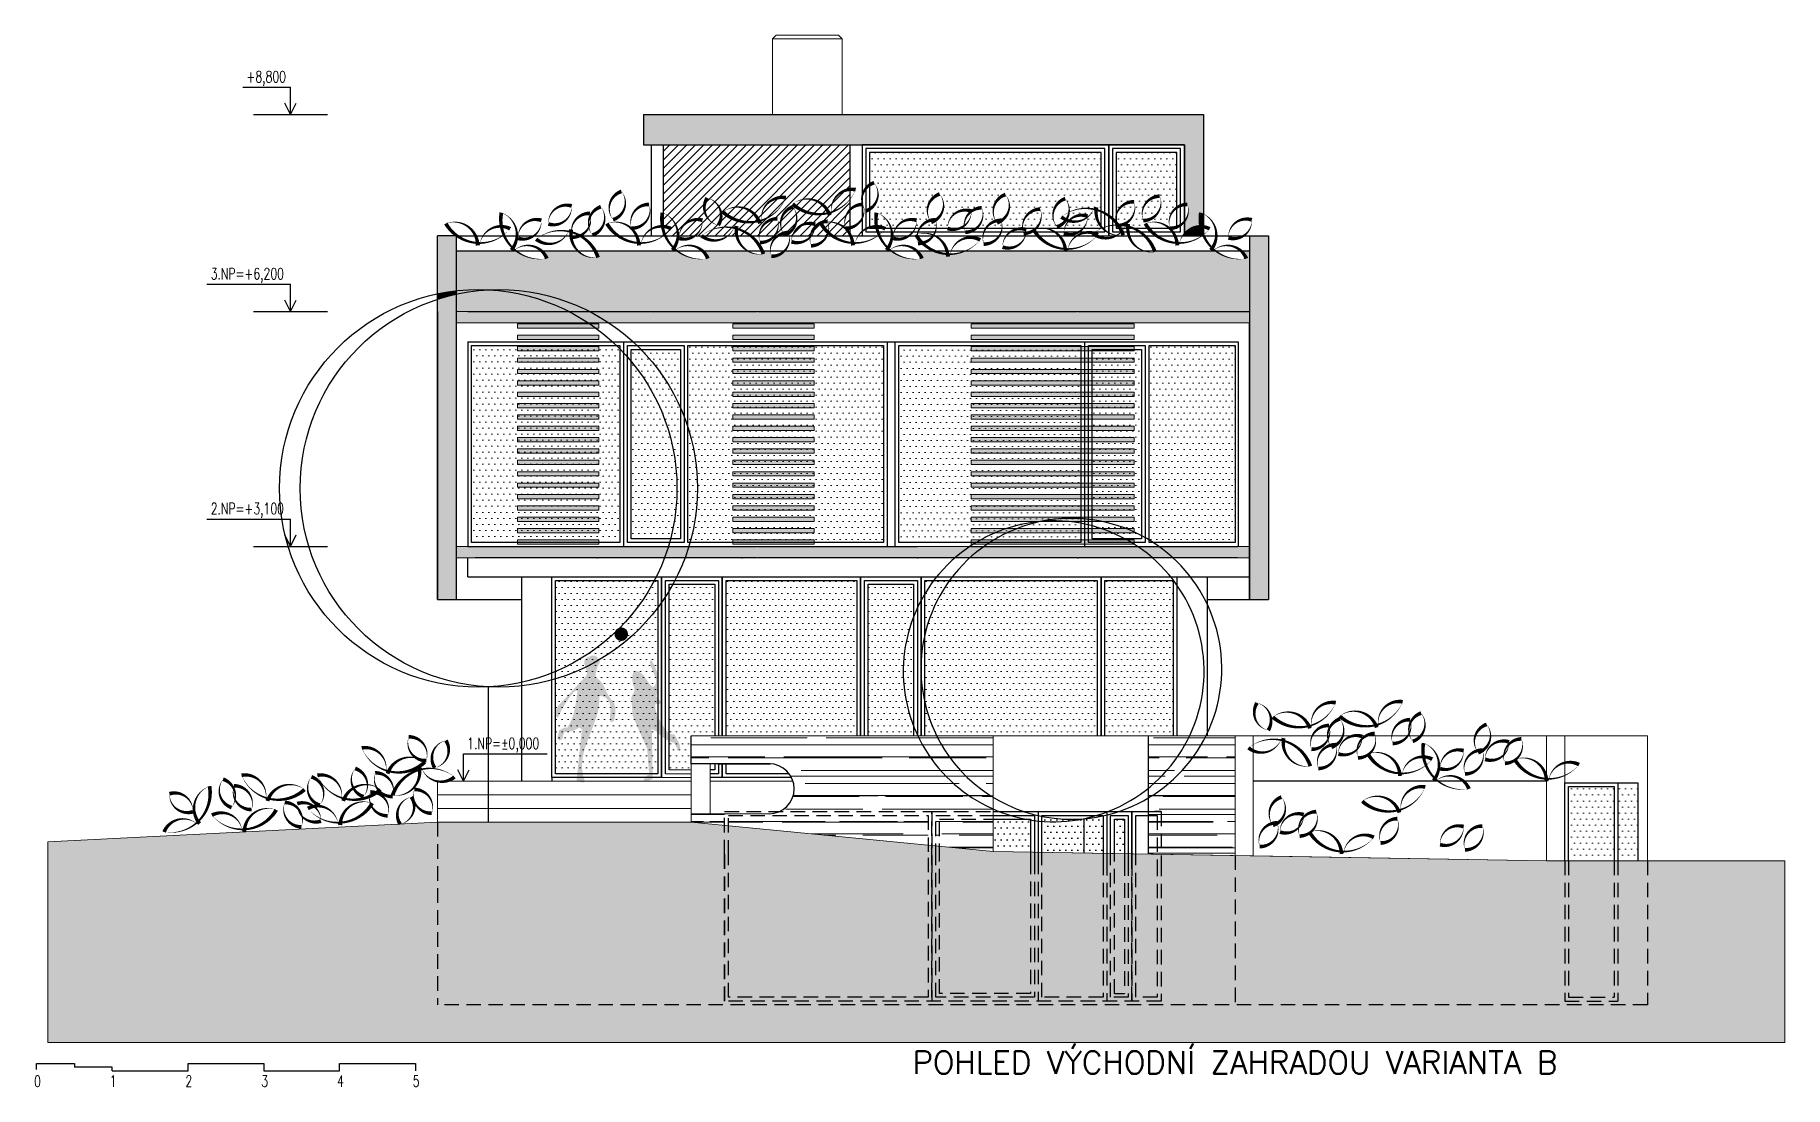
# Model space of a CAD drawing. Header units: metres. Extents: x -442 to 316, y -503 to 125.
# Drawn here: x 242.95 to 266.05, y -81.94 to -68.05 of the extents above; entities that cross this region are included whole.
import ezdxf

# ---------------------------------------------------------------- set-up
doc = ezdxf.new("R2010")
doc.units = ezdxf.units.M
doc.linetypes.add('DASHED', pattern=[19.05, 12.7, -6.35])
for name, color, linetype in [('FIGURE_SAGOME', 252, 'Continuous'), ('popis', 6, 'Continuous'), ('SRAFA', 251, 'Continuous'), ('SRAFY', 3, 'Continuous'), ('stávající stromy', 86, 'Continuous'), ('zariz.predmety', 203, 'Continuous'), ('ZDIVO', 1, 'Continuous')]:
    doc.layers.add(name, color=color, linetype=linetype)
doc.layers.add('FLOATING-WINDOWS', color=2, linetype='Continuous', plot=False)
doc.layers.add('Standard', color=7, linetype='Continuous', lineweight=25)
doc.styles.add('ROMANS', font='romans.shx', dxfattribs={"width": 0.7})
pattern_1 = [(0, (379.88852, 205.8806), (0.0396875, 0.079375), [0, -0.079375])]
pattern_2 = [(0, (426.93714, 161.13838), (0.0396875, 0.079375), [0, -0.079375])]
pattern_3 = [(0, (178.33871, -97.929355), (0.0396875, 0.079375), [0, -0.079375])]

msp = doc.modelspace()

# ---------------------------------------------------------------- texts
at = {"layer": 'popis', "linetype": 'Continuous', "char_height": 0.15, "width": 2.20915077, "attachment_point": 1, "style": 'ROMANS'}
for s, insert in [('+8,800', (245.74395, -68.53024)), ('3.NP=+6,200', (245.271797, -71.13024)), ('2.NP=+3,100', (245.271797, -74.23024)), ('1.NP=%%P0,000', (248.65774, -77.33024)), ('0', (242.939323, -81.789364)), ('1', (243.939323, -81.785793)), ('2', (244.939323, -81.785793)), ('3', (245.939323, -81.785793)), ('4', (246.939323, -81.785793)), ('5', (247.939323, -81.786129))]:
    msp.add_mtext(s, dxfattribs=dict(at, insert=insert))
at = {"layer": 'Standard', "color": 7, "linetype": 'ByBlock', "style": 'ROMANS'}
msp.add_text('POHLED VÝCHODNÍ ZAHRADOU VARIANTA B', height=0.3, dxfattribs=at).set_placement((254.534194, -81.765062))

# ---------------------------------------------------------------- hatches: boundary and pattern name
at = {"layer": 'FIGURE_SAGOME', "linetype": 'Continuous'}
h = msp.add_hatch(color=256, dxfattribs=at)
edge = h.paths.add_edge_path()
edge.add_arc((250.690004, -75.963015), 0.088929, -26.1149935, 333.8850065)
h = msp.add_hatch(color=256, dxfattribs=at)
edge = h.paths.add_edge_path()
edge.add_arc((250.925409, -76.84202), 0.326741, 190.4719932, 198.0414134)
edge.add_line((250.614734, -76.943213), (250.614668, -76.943305))
edge.add_line((250.614668, -76.943305), (250.611941, -77.023383))
edge.add_line((250.611941, -77.023383), (250.604751, -77.066593))
edge.add_line((250.604751, -77.066593), (250.591257, -77.111608))
edge.add_line((250.591257, -77.111608), (250.566075, -77.123296))
edge.add_line((250.566075, -77.123296), (250.542665, -77.111608))
edge.add_line((250.542665, -77.111608), (250.540858, -77.070205))
edge.add_line((250.540858, -77.070205), (250.54355, -77.028802))
edge.add_line((250.54355, -77.028802), (250.548969, -76.945996))
edge.add_line((250.548969, -76.945996), (250.546277, -76.9064))
edge.add_line((250.546277, -76.9064), (250.535475, -76.867688))
edge.add_line((250.535475, -76.867688), (250.515676, -76.831704))
edge.add_line((250.515676, -76.831704), (250.482349, -76.799297))
edge.add_line((250.482349, -76.799297), (250.464357, -76.793914))
edge.add_line((250.464357, -76.793914), (250.445479, -76.783997))
edge.add_line((250.445479, -76.783997), (250.423874, -76.778613))
edge.add_line((250.423874, -76.778613), (250.411266, -76.779499))
edge.add_line((250.411266, -76.779499), (250.398657, -76.786724))
edge.add_line((250.398657, -76.786724), (250.400463, -76.854194))
edge.add_line((250.400463, -76.854194), (250.394159, -76.920815))
edge.add_line((250.394159, -76.920815), (250.381586, -76.988285))
edge.add_line((250.381586, -76.988285), (250.363558, -77.05579))
edge.add_line((250.363558, -77.05579), (250.314966, -77.189881))
edge.add_line((250.314966, -77.189881), (250.261875, -77.325778))
edge.add_line((250.261875, -77.325778), (250.212361, -77.46256))
edge.add_line((250.212361, -77.46256), (250.193484, -77.531872))
edge.add_line((250.193484, -77.531872), (250.17999, -77.602069))
edge.add_line((250.17999, -77.602069), (250.172765, -77.673152))
edge.add_line((250.172765, -77.673152), (250.174571, -77.74427))
edge.add_line((250.174571, -77.74427), (250.184488, -77.81716))
edge.add_line((250.184488, -77.81716), (250.206092, -77.891855))
edge.add_line((250.206092, -77.891855), (250.203365, -77.908962))
edge.add_line((250.203365, -77.908962), (250.196176, -77.918843))
edge.add_line((250.196176, -77.918843), (250.170073, -77.919764))
edge.add_line((250.170073, -77.919764), (250.135895, -77.908962))
edge.add_line((250.135895, -77.908962), (250.09899, -77.902657))
edge.add_line((250.09899, -77.902657), (250.170994, -77.218675))
edge.add_line((250.170994, -77.218675), (250.134974, -77.1953))
edge.add_line((250.134974, -77.1953), (250.092686, -77.219596))
edge.add_line((250.092686, -77.219596), (250.052168, -77.238474))
edge.add_line((250.052168, -77.238474), (250.004496, -77.251082))
edge.add_line((250.004496, -77.251082), (249.942374, -77.25558))
edge.add_line((249.942374, -77.25558), (249.926188, -77.287102))
edge.add_line((249.926188, -77.287102), (249.919884, -77.322201))
edge.add_line((249.919884, -77.322201), (249.915386, -77.337465))
edge.add_line((249.915386, -77.337465), (249.907275, -77.350995))
edge.add_line((249.907275, -77.350995), (249.892896, -77.35907))
edge.add_line((249.892896, -77.35907), (249.871291, -77.362683))
edge.add_line((249.871291, -77.362683), (249.856876, -77.35188))
edge.add_line((249.856876, -77.35188), (249.850607, -77.339272))
edge.add_line((249.850607, -77.339272), (249.853299, -77.305979))
edge.add_line((249.853299, -77.305979), (249.864101, -77.268189))
edge.add_line((249.864101, -77.268189), (249.871291, -77.231284))
edge.add_line((249.871291, -77.231284), (249.910888, -77.208794))
edge.add_line((249.910888, -77.208794), (249.943295, -77.1953))
edge.add_line((249.943295, -77.1953), (249.978394, -77.1953))
edge.add_line((249.978394, -77.1953), (250.007188, -77.149399))
edge.add_line((250.007188, -77.149399), (250.03237, -77.095387))
edge.add_line((250.03237, -77.095387), (250.053974, -77.035992))
edge.add_line((250.053974, -77.035992), (250.071967, -76.971214))
edge.add_line((250.071967, -76.971214), (250.097184, -76.835317))
edge.add_line((250.097184, -76.835317), (250.111599, -76.702997))
edge.add_line((250.111599, -76.702997), (250.062085, -76.726408))
edge.add_line((250.062085, -76.726408), (249.996386, -76.812791))
edge.add_line((249.996386, -76.812791), (249.942374, -76.894712))
edge.add_line((249.942374, -76.894712), (249.896508, -76.976597))
edge.add_line((249.896508, -76.976597), (249.858683, -77.06298))
edge.add_line((249.858683, -77.06298), (249.840691, -77.05579))
edge.add_line((249.840691, -77.05579), (249.830809, -77.044103))
edge.add_line((249.830809, -77.044103), (249.82539, -77.012581))
edge.add_line((249.82539, -77.012581), (249.824505, -76.975712))
edge.add_line((249.824505, -76.975712), (249.824519, -76.975771))
edge.add_line((249.824519, -76.975771), (249.857415, -76.90568))
edge.add_line((249.857415, -76.90568), (249.858683, -76.9064))
edge.add_line((249.858683, -76.9064), (250.218666, -76.523006))
edge.add_line((250.218666, -76.523006), (250.233966, -76.496938))
edge.add_line((250.233966, -76.496938), (250.238464, -76.470836))
edge.add_line((250.238464, -76.470836), (250.234887, -76.445619))
edge.add_line((250.234887, -76.445619), (250.225891, -76.420437))
edge.add_line((250.225891, -76.420437), (250.206092, -76.366425))
edge.add_line((250.206092, -76.366425), (250.201594, -76.337631))
edge.add_line((250.201594, -76.337631), (250.206092, -76.30703))
edge.add_line((250.206092, -76.30703), (250.242077, -76.271931))
edge.add_line((250.242077, -76.271931), (250.286171, -76.250327))
edge.add_line((250.286171, -76.250327), (250.311389, -76.244022))
edge.add_line((250.311389, -76.244022), (250.338377, -76.24675))
edge.add_line((250.338377, -76.24675), (250.361752, -76.258437))
edge.add_line((250.361752, -76.258437), (250.378859, -76.275544))
edge.add_line((250.378859, -76.275544), (250.411266, -76.331326))
edge.add_line((250.411266, -76.331326), (250.386084, -76.370923))
edge.add_line((250.386084, -76.370923), (250.367171, -76.419516))
edge.add_line((250.367171, -76.419516), (250.355483, -76.474413))
edge.add_line((250.355483, -76.474413), (250.350985, -76.535614))
edge.add_line((250.350985, -76.535614), (250.394159, -76.561717))
edge.add_line((250.394159, -76.561717), (250.426566, -76.59593))
edge.add_line((250.426566, -76.59593), (250.452669, -76.635527))
edge.add_line((250.452669, -76.635527), (250.475159, -76.679622))
edge.add_line((250.475159, -76.679622), (250.52106, -76.771424))
edge.add_line((250.52106, -76.771424), (250.551661, -76.816404))
edge.add_line((250.551661, -76.816404), (250.591257, -76.858692))
edge.add_line((250.591257, -76.858692), (250.591313, -76.85857))
edge.add_arc((250.294409, -76.970605), 0.317338, 12.5949311, 20.6736371, ccw=False)
h = msp.add_hatch(color=256, dxfattribs=at)
edge = h.paths.add_edge_path()
edge.add_line((250.842287, -77.044305), (250.822323, -76.796446))
edge.add_arc((250.879583, -76.786058), 0.058194, -188.9479003, -169.7168272, ccw=False)
edge.add_arc((250.900763, -76.848292), 0.10616, 127.4645051, 137.817933, ccw=False)
edge.add_line((250.836189, -76.764029), (250.838619, -76.762319))
edge.add_line((250.838619, -76.762319), (250.856611, -76.735331))
edge.add_line((250.856611, -76.735331), (250.865607, -76.697505))
edge.add_line((250.865607, -76.697505), (250.8485, -76.634533))
edge.add_line((250.8485, -76.634533), (250.836813, -76.573332))
edge.add_line((250.836813, -76.573332), (250.836813, -76.513937))
edge.add_line((250.836813, -76.513937), (250.842196, -76.486028))
edge.add_line((250.842196, -76.486028), (250.852998, -76.458119))
edge.add_line((250.852998, -76.458119), (250.877295, -76.446431))
edge.add_line((250.877295, -76.446431), (250.92231, -76.457233))
edge.add_line((250.92231, -76.457233), (250.957409, -76.479723))
edge.add_line((250.957409, -76.479723), (250.987089, -76.510324))
edge.add_line((250.987089, -76.510324), (251.011421, -76.545423))
edge.add_line((251.011421, -76.545423), (251.059093, -76.614735))
edge.add_line((251.059093, -76.614735), (251.086116, -76.642608))
edge.add_line((251.086116, -76.642608), (251.118488, -76.661521))
edge.add_line((251.118488, -76.661521), (251.143705, -76.623731))
edge.add_line((251.143705, -76.623731), (251.149088, -76.582328))
edge.add_line((251.149088, -76.582328), (251.141899, -76.538233))
edge.add_line((251.141899, -76.538233), (251.125713, -76.493217))
edge.add_line((251.125713, -76.493217), (251.086116, -76.40053))
edge.add_line((251.086116, -76.40053), (251.072587, -76.35555))
edge.add_line((251.072587, -76.35555), (251.069895, -76.314147))
edge.add_line((251.069895, -76.314147), (251.093168, -76.314147))
edge.add_line((251.093168, -76.314147), (251.135382, -76.395665))
edge.add_line((251.135382, -76.395665), (251.171252, -76.476745))
edge.add_arc((251.043715, -76.515472), 0.133286, 2.257638, 16.8910813, ccw=False)
edge.add_arc((258.991986, -76.287998), 7.818247, -178.3712278, -178.0188988)
edge.add_line((251.178413, -76.558274), (251.179689, -76.654331))
edge.add_line((251.179689, -76.654331), (251.172499, -76.718224))
edge.add_line((251.172499, -76.718224), (251.153586, -76.782118))
edge.add_line((251.153586, -76.782118), (251.173385, -76.811833))
edge.add_line((251.173385, -76.811833), (251.194104, -76.834323))
edge.add_line((251.194104, -76.834323), (251.212981, -76.854121))
edge.add_line((251.212981, -76.854121), (251.22559, -76.878418))
edge.add_line((251.22559, -76.878418), (251.179689, -76.883801))
edge.add_line((251.179689, -76.883801), (251.160812, -76.884722))
edge.add_line((251.160812, -76.884722), (251.141899, -76.890105))
edge.add_line((251.141899, -76.890105), (251.140092, -76.935121))
edge.add_line((251.140092, -76.935121), (251.149088, -76.979216))
edge.add_line((251.149088, -76.979216), (251.160812, -77.019698))
edge.add_line((251.160812, -77.019698), (251.166195, -77.058409))
edge.add_line((251.166195, -77.058409), (251.19591, -77.095314))
edge.add_line((251.19591, -77.095314), (251.220207, -77.135796))
edge.add_line((251.220207, -77.135796), (251.266108, -77.212298))
edge.add_line((251.266108, -77.212298), (251.291289, -77.244705))
edge.add_line((251.291289, -77.244705), (251.319198, -77.269001))
edge.add_line((251.319198, -77.269001), (251.352491, -77.284302))
edge.add_line((251.352491, -77.284302), (251.392973, -77.286993))
edge.add_line((251.392973, -77.286993), (251.44787, -77.385985))
edge.add_line((251.44787, -77.385985), (251.464977, -77.431886))
edge.add_line((251.464977, -77.431886), (251.468589, -77.454376))
edge.add_line((251.468589, -77.454376), (251.465897, -77.477787))
edge.add_line((251.465897, -77.477787), (251.429878, -77.502084))
edge.add_line((251.429878, -77.502084), (251.424494, -77.466985))
edge.add_line((251.424494, -77.466985), (251.41008, -77.434578))
edge.add_line((251.41008, -77.434578), (251.382171, -77.394096))
edge.add_line((251.382171, -77.394096), (251.332692, -77.380602))
edge.add_line((251.332692, -77.380602), (251.290404, -77.360803))
edge.add_line((251.290404, -77.360803), (251.220207, -77.308598))
edge.add_line((251.220207, -77.308598), (251.159005, -77.253701))
edge.add_line((251.159005, -77.253701), (251.127484, -77.231211))
edge.add_line((251.127484, -77.231211), (251.093306, -77.214104))
edge.add_line((251.093306, -77.214104), (251.105914, -77.873754))
edge.add_line((251.105914, -77.873754), (251.041986, -77.899857))
edge.add_line((251.041986, -77.899857), (251.013192, -77.902549))
edge.add_line((251.013192, -77.902549), (250.986203, -77.898051))
edge.add_line((250.986203, -77.898051), (250.998812, -77.861181))
edge.add_line((250.998812, -77.861181), (251.016804, -77.838656))
edge.add_line((251.016804, -77.838656), (251.037488, -77.824276))
edge.add_line((251.037488, -77.824276), (251.058207, -77.814359))
edge.add_line((251.058207, -77.814359), (251.03299, -77.477787))
edge.add_line((251.03299, -77.477787), (250.842287, -77.044305))
at = {"layer": 'SRAFA', "linetype": 'Continuous', "lineweight": 0}
h = msp.add_hatch(color=256, dxfattribs=at)
h.dxf.hatch_style = 1
h.paths.add_polyline_path([(248.513438, -71.704917), (258.983438, -71.704917), (258.983438, -71.854917), (248.513438, -71.854917)])
h = msp.add_hatch(color=256, dxfattribs=at)
h.dxf.hatch_style = 1
h.paths.add_polyline_path([(248.513438, -74.804917), (258.983438, -74.804917), (258.983438, -74.954917), (248.513438, -74.954917)])
at = {"layer": 'SRAFA', "linetype": 'Continuous', "lineweight": 0, "ltscale": 20}
msp.add_hatch(color=256, dxfattribs=at).paths.add_polyline_path([(243.12118, -78.704917), (243.12118, -81.352557), (266.049818, -81.352557), (266.049818, -78.954917), (262.903438, -78.954917), (259.032019, -78.888807), (255.597781, -78.830162), (251.613438, -78.444917), (248.263438, -78.444917)])
at = {"layer": 'SRAFY', "linetype": 'Continuous', "lineweight": 0}
for points in [[(258.3735, -69.104917), (250.9835, -69.104917), (250.9835, -69.504917), (253.868438, -69.504917), (257.123438, -69.504917), (258.123438, -69.504917), (258.123438, -70.293445, -0.042148304), (258.163317, -70.290943, -0.256765371), (258.123438, -70.516213), (258.123438, -70.672925, -0.224035935), (258.339255, -70.58143, -0.087782407), (258.339893, -70.400212, -0.029402071), (258.3735, -70.414805)], [(258.3735, -70.414805, 0.029402071), (258.339893, -70.400212, 0.087782407), (258.339255, -70.58143, -0.031360544), (258.3735, -70.584953)], [(258.339255, -70.58143, 0.224035935), (258.123438, -70.672925), (258.123438, -70.704917), (258.356376, -70.704917, 0.009302409), (258.371946, -70.693427, -0.056260194)], [(258.3735, -70.584953, 0.031360544), (258.339255, -70.58143, 0.056260194), (258.371946, -70.693427, 0.00094322), (258.3735, -70.692229)], [(258.983438, -70.904917), (258.870884, -70.904917, -0.112161187), (258.939906, -71.005168, -0.209465038), (258.534684, -70.904917), (257.730148, -70.904917, -0.00627706), (257.734446, -70.917247, -0.118267062), (257.589499, -70.904917), (256.555317, -70.904917, 0.101031969), (256.552568, -70.912148, 0.00579928), (256.552423, -70.904917), (255.233912, -70.904917, -0.100568086), (255.031247, -70.947642, 0.017026921), (255.028124, -70.966084, 0.520567051), (254.999582, -70.979835, 0.026559677), (254.997545, -70.946796, -0.087903484), (254.820978, -70.904917), (254.590413, -70.904917, -0.112161187), (254.659436, -71.005168, -0.209465038), (254.254214, -70.904917), (252.843799, -70.904917, -0.206214756), (252.669701, -70.975489, -0.075908412), (252.657156, -70.904917), (252.550549, -70.904917, -0.02100268), (252.56613, -70.945716, -0.174316036), (252.359114, -70.904917), (251.76493, -70.904917, -0.112161187), (251.833952, -71.005168, -0.209465038), (251.42873, -70.904917), (250.346147, -70.904917, -0.045468726), (250.384092, -70.991349, -0.236719365), (250.118214, -70.904917), (249.639142, -70.904917, -0.112161187), (249.708164, -71.005168, -0.209465038), (249.302942, -70.904917), (248.513438, -70.904917), (248.513438, -71.43147, -0.040643329), (248.93895, -71.418959, -0.132292147), (250.272678, -71.704917), (258.983438, -71.704917)], [(248.513438, -71.476231), (248.513438, -71.43147, 0.024147547), (248.263438, -71.471538), (248.263438, -71.544113, -0.024707254)], [(248.93895, -71.418959, 0.040643329), (248.513438, -71.43147), (248.513438, -71.476231, -0.040993272)], [(248.93895, -71.418959, 0.040993272), (248.513438, -71.476231), (248.513438, -71.704917), (250.000817, -71.704917, 0.10599796)], [(248.93895, -71.418959, -0.10599796), (250.000817, -71.704917), (250.272678, -71.704917, 0.132292147)]]:
    msp.add_hatch(color=252, dxfattribs=at).paths.add_polyline_path(points)
h = msp.add_hatch(dxfattribs=at)
h.set_pattern_fill('DOTS', color=256, scale=0.05, style=0)
h.paths.add_polyline_path([(257.023438, -69.604917), (253.968438, -69.604917), (253.968438, -70.033971, -0.069669951), (254.02738, -70.004616, -0.446310823), (253.968438, -70.35313), (253.968438, -70.592941, -0.083463274), (254.058784, -70.58143, -0.087782407), (254.059422, -70.400212, -0.237698385), (254.25135, -70.604917), (254.31327, -70.604917, -0.345719098), (254.587336, -70.5005, -0.113138713), (254.568556, -70.604917), (254.630109, -70.604917, -0.184868983), (254.765482, -70.502464, -0.481869427), (254.892752, -70.153548, -0.439075522), (254.838629, -70.498934, -0.113354609), (254.846697, -70.604917), (254.997243, -70.604917, -0.521415594), (255.314918, -70.379811, -0.15172425), (255.448647, -70.33558, -0.324315904), (255.37703, -70.604917), (255.503221, -70.604917, -0.175497761), (255.633903, -70.509696, -0.481869427), (255.761173, -70.16078, -0.439075522), (255.70705, -70.506165, -0.10557883), (255.716096, -70.604917), (255.986697, -70.604917, -0.427370814), (256.219318, -70.352581, -0.29510849), (256.166434, -70.604917), (256.206188, -70.604917, -0.055635381), (256.275363, -70.604917), (256.540753, -70.604917, -0.11963488), (256.596304, -70.507645, -0.033435716), (256.56184, -70.495033, -0.165113487), (256.44034, -70.587443, -0.520567051), (256.550789, -70.21447, -0.20252643), (256.600495, -70.392424, -0.161384645), (256.925339, -70.353143, 0.017026921), (256.932185, -70.335737, 0.520567051), (256.962944, -70.328145, 0.026559677), (256.958148, -70.360898, -0.033221662), (257.023438, -70.383329)])
h = msp.add_hatch(dxfattribs=at)
h.set_pattern_fill('DOTS', color=256, scale=0.05, style=0)
h.paths.add_polyline_path([(258.023438, -69.604917), (257.223438, -69.604917), (257.223438, -70.429575, -0.343083808), (257.457371, -70.255624, -0.447103761), (257.283555, -70.563878, -0.029557877), (257.344386, -70.572486, 0.017026921), (257.351232, -70.55508, 0.520567051), (257.381991, -70.547487, 0.026559677), (257.377195, -70.58024, -0.035978593), (257.447755, -70.604917), (257.648667, -70.604917, -0.035786063), (257.606604, -70.543608, -0.280825523), (257.92541, -70.604917), (257.933452, -70.604917, -0.335774213), (258.023438, -70.33283)])
h.paths.add_polyline_path([(257.798229, -70.182085, -0.520567051), (257.580978, -70.504745, -0.520567051)], flags=16)
h.paths.add_polyline_path([(257.798229, -70.182085, 0.520567051), (257.580978, -70.504745, 0.520567051)], flags=0)
h = msp.add_hatch(dxfattribs=at)
h.set_pattern_fill('DOTS', color=256, scale=0.05, style=0)
h.paths.add_polyline_path([(254.059422, -70.400212, 0.087782407), (254.058784, -70.58143, -0.094948134), (254.159481, -70.604917), (254.25135, -70.604917, 0.237698385)], flags=17)
h = msp.add_hatch(dxfattribs=at)
h.set_pattern_fill('DOTS', color=256, scale=0.05, style=0)
h.paths.add_polyline_path([(256.219318, -70.352581, 0.427370814), (255.986697, -70.604917), (256.166434, -70.604917, 0.29510849)], flags=17)
h = msp.add_hatch(dxfattribs=at)
h.set_pattern_fill('DOTS', color=256, scale=0.05, style=0)
h.paths.add_polyline_path([(256.925339, -70.353143, 0.161384645), (256.600495, -70.392424, -0.117034812), (256.56184, -70.495033, 0.033435716), (256.596304, -70.507645, -0.292992435), (256.844992, -70.445801, -0.013265279), (256.844945, -70.458397, 0.122336971)], flags=17)
h = msp.add_hatch(dxfattribs=at)
h.set_pattern_fill('DOTS', color=256, scale=0.05, style=0)
h.paths.add_polyline_path([(256.958148, -70.360898, 0.016210113), (256.925339, -70.353143, -0.122336971), (256.844945, -70.458397, -0.170078538), (256.788583, -70.604917), (257.023438, -70.604917), (257.023438, -70.582255, -0.191850705)], flags=17)
h = msp.add_hatch(dxfattribs=at)
h.set_pattern_fill('DOTS', color=256, scale=0.05, style=0)
h.paths.add_polyline_path([(257.457371, -70.255624, 0.343083808), (257.223438, -70.429575), (257.223438, -70.532017, -0.018261041), (257.246512, -70.56218, -0.017830892), (257.283555, -70.563878, 0.447103761)], flags=17)
h = msp.add_hatch(dxfattribs=at)
h.set_pattern_fill('DOTS', color=256, scale=0.05, style=0)
h.paths.add_polyline_path([(254.838629, -70.498934, -0.066330486), (254.782302, -70.526521, -0.030937177), (254.765482, -70.502464, 0.184868983), (254.630109, -70.604917), (254.846697, -70.604917, 0.113354609)], flags=17)
h = msp.add_hatch(dxfattribs=at)
h.set_pattern_fill('DOTS', color=256, scale=0.05, style=0)
h.paths.add_polyline_path([(255.70705, -70.506165, -0.066330486), (255.650723, -70.533752, -0.030937177), (255.633903, -70.509696, 0.175497761), (255.503221, -70.604917), (255.716096, -70.604917, 0.10557883)], flags=17)
h = msp.add_hatch(dxfattribs=at)
h.set_pattern_fill('DOTS', color=256, scale=0.05, style=0)
h.paths.add_polyline_path([(256.844945, -70.458397, -0.244459769), (256.596304, -70.507645, 0.11963488), (256.540753, -70.604917), (256.788583, -70.604917, 0.170078538)], flags=17)
h = msp.add_hatch(color=252, dxfattribs=at)
h.dxf.hatch_style = 1
h.paths.add_polyline_path([(249.320438, -71.92459), (250.394175, -71.92459), (250.394175, -71.868138), (249.320438, -71.868138)])
h = msp.add_hatch(color=252, dxfattribs=at)
h.dxf.hatch_style = 1
h.paths.add_polyline_path([(249.320438, -72.07459), (250.394175, -72.07459), (250.394175, -72.018138), (249.320438, -72.018138)])
h = msp.add_hatch(color=252, dxfattribs=at)
h.dxf.hatch_style = 1
h.paths.add_polyline_path([(249.320438, -72.07459), (250.394175, -72.07459), (250.394175, -72.018138), (249.320438, -72.018138)])
h = msp.add_hatch(color=252, dxfattribs=at)
h.dxf.hatch_style = 1
h.paths.add_polyline_path([(252.16154, -71.92459), (253.235278, -71.92459), (253.235278, -71.868138), (252.16154, -71.868138)])
h = msp.add_hatch(color=252, dxfattribs=at)
h.dxf.hatch_style = 1
h.paths.add_polyline_path([(252.16154, -72.07459), (253.235278, -72.07459), (253.235278, -72.018138), (252.16154, -72.018138)])
h = msp.add_hatch(color=252, dxfattribs=at)
h.dxf.hatch_style = 1
h.paths.add_polyline_path([(252.16154, -72.07459), (253.235278, -72.07459), (253.235278, -72.018138), (252.16154, -72.018138)])
h = msp.add_hatch(color=252, dxfattribs=at)
h.dxf.hatch_style = 1
h.paths.add_polyline_path([(255.31081, -71.92459), (257.458285, -71.92459), (257.458285, -71.868138), (255.31081, -71.868138)])
h = msp.add_hatch(color=252, dxfattribs=at)
h.dxf.hatch_style = 1
h.paths.add_polyline_path([(255.31081, -72.07459), (257.458285, -72.07459), (257.458285, -72.018138), (255.31081, -72.018138)])
h = msp.add_hatch(dxfattribs=at)
h.set_pattern_fill('DOTS', color=256, scale=0.05, style=0)
h.set_pattern_definition(pattern_3)
h.paths.add_polyline_path([(248.713438, -72.154917), (248.713438, -74.754917), (250.670938, -74.754917), (250.670938, -72.154917)])
h = msp.add_hatch(color=252, dxfattribs=at)
h.dxf.hatch_style = 1
h.paths.add_polyline_path([(249.320438, -72.22459), (250.394175, -72.22459), (250.394175, -72.168138), (249.320438, -72.168138)])
h = msp.add_hatch(dxfattribs=at)
h.set_pattern_fill('DOTS', color=256, scale=0.05, style=0)
h.set_pattern_definition([(0, (380.024816, 202.7806), (0.0396875, 0.079375), [0, -0.079375])])
h.paths.add_polyline_path([(251.570938, -74.754917), (254.153438, -74.754917), (254.153438, -72.154917), (251.570938, -72.154917)])
h.paths.add_polyline_path([(250.820938, -72.204917), (250.820938, -74.704917), (251.470938, -74.704917), (251.470938, -72.204917)])
h = msp.add_hatch(color=252, dxfattribs=at)
h.dxf.hatch_style = 1
h.paths.add_polyline_path([(252.16154, -72.22459), (253.235278, -72.22459), (253.235278, -72.168138), (252.16154, -72.168138)])
h = msp.add_hatch(dxfattribs=at)
h.set_pattern_fill('DOTS', color=256, scale=0.05, style=0)
h.set_pattern_definition([(0, (179.05888, -101.029355), (0.0396875, 0.079375), [0, -0.079375])])
h.paths.add_polyline_path([(256.756055, -72.154917), (254.353438, -72.154917), (254.353438, -74.754917), (256.756055, -74.754917)])
h = msp.add_hatch(color=252, dxfattribs=at)
h.dxf.hatch_style = 1
h.paths.add_polyline_path([(255.31081, -72.22459), (257.458285, -72.22459), (257.458285, -72.168138), (255.31081, -72.168138)])
h = msp.add_hatch(dxfattribs=at)
h.set_pattern_fill('DOTS', color=256, scale=0.05, style=0)
h.set_pattern_definition([(0, (386.10993, 202.7806), (0.0396875, 0.079375), [0, -0.079375])])
h.paths.add_polyline_path([(258.793438, -72.154917), (257.656055, -72.154917), (257.656055, -74.754917), (258.793438, -74.754917)])
h.paths.add_polyline_path([(256.906055, -72.204917), (256.906055, -74.704917), (257.556055, -74.704917), (257.556055, -72.204917)])
h = msp.add_hatch(color=252, dxfattribs=at)
h.dxf.hatch_style = 1
h.paths.add_polyline_path([(249.320438, -72.37459), (250.394175, -72.37459), (250.394175, -72.318138), (249.320438, -72.318138)])
h = msp.add_hatch(color=252, dxfattribs=at)
h.dxf.hatch_style = 1
h.paths.add_polyline_path([(249.320438, -72.52459), (250.394175, -72.52459), (250.394175, -72.468138), (249.320438, -72.468138)])
h = msp.add_hatch(color=252, dxfattribs=at)
h.dxf.hatch_style = 1
h.paths.add_polyline_path([(252.16154, -72.37459), (253.235278, -72.37459), (253.235278, -72.318138), (252.16154, -72.318138)])
h = msp.add_hatch(color=252, dxfattribs=at)
h.dxf.hatch_style = 1
h.paths.add_polyline_path([(252.16154, -72.52459), (253.235278, -72.52459), (253.235278, -72.468138), (252.16154, -72.468138)])
h = msp.add_hatch(color=252, dxfattribs=at)
h.dxf.hatch_style = 1
h.paths.add_polyline_path([(255.31081, -72.37459), (257.458285, -72.37459), (257.458285, -72.318138), (255.31081, -72.318138)])
h = msp.add_hatch(color=252, dxfattribs=at)
h.dxf.hatch_style = 1
h.paths.add_polyline_path([(255.31081, -72.52459), (257.458285, -72.52459), (257.458285, -72.468138), (255.31081, -72.468138)])
h = msp.add_hatch(color=252, dxfattribs=at)
h.dxf.hatch_style = 1
h.paths.add_polyline_path([(249.320438, -72.67459), (250.394175, -72.67459), (250.394175, -72.618138), (249.320438, -72.618138)])
h = msp.add_hatch(color=252, dxfattribs=at)
h.dxf.hatch_style = 1
h.paths.add_polyline_path([(252.16154, -72.67459), (253.235278, -72.67459), (253.235278, -72.618138), (252.16154, -72.618138)])
h = msp.add_hatch(color=252, dxfattribs=at)
h.dxf.hatch_style = 1
h.paths.add_polyline_path([(255.31081, -72.67459), (257.458285, -72.67459), (257.458285, -72.618138), (255.31081, -72.618138)])
h = msp.add_hatch(color=252, dxfattribs=at)
h.dxf.hatch_style = 1
h.paths.add_polyline_path([(249.320438, -72.82459), (250.394175, -72.82459), (250.394175, -72.768138), (249.320438, -72.768138)])
h = msp.add_hatch(color=252, dxfattribs=at)
h.dxf.hatch_style = 1
h.paths.add_polyline_path([(249.320438, -72.97459), (250.394175, -72.97459), (250.394175, -72.918138), (249.320438, -72.918138)])
h = msp.add_hatch(color=252, dxfattribs=at)
h.dxf.hatch_style = 1
h.paths.add_polyline_path([(252.16154, -72.82459), (253.235278, -72.82459), (253.235278, -72.768138), (252.16154, -72.768138)])
h = msp.add_hatch(color=252, dxfattribs=at)
h.dxf.hatch_style = 1
h.paths.add_polyline_path([(252.16154, -72.97459), (253.235278, -72.97459), (253.235278, -72.918138), (252.16154, -72.918138)])
h = msp.add_hatch(color=252, dxfattribs=at)
h.dxf.hatch_style = 1
h.paths.add_polyline_path([(255.31081, -72.82459), (257.458285, -72.82459), (257.458285, -72.768138), (255.31081, -72.768138)])
h = msp.add_hatch(color=252, dxfattribs=at)
h.dxf.hatch_style = 1
h.paths.add_polyline_path([(255.31081, -72.97459), (257.458285, -72.97459), (257.458285, -72.918138), (255.31081, -72.918138)])
h = msp.add_hatch(color=252, dxfattribs=at)
h.dxf.hatch_style = 1
h.paths.add_polyline_path([(249.320438, -73.12459), (250.394175, -73.12459), (250.394175, -73.068138), (249.320438, -73.068138)])
h = msp.add_hatch(color=252, dxfattribs=at)
h.dxf.hatch_style = 1
h.paths.add_polyline_path([(252.16154, -73.12459), (253.235278, -73.12459), (253.235278, -73.068138), (252.16154, -73.068138)])
h = msp.add_hatch(color=252, dxfattribs=at)
h.dxf.hatch_style = 1
h.paths.add_polyline_path([(255.31081, -73.12459), (257.458285, -73.12459), (257.458285, -73.068138), (255.31081, -73.068138)])
h = msp.add_hatch(color=252, dxfattribs=at)
h.dxf.hatch_style = 1
h.paths.add_polyline_path([(249.320438, -73.27459), (250.394175, -73.27459), (250.394175, -73.218138), (249.320438, -73.218138)])
h = msp.add_hatch(color=252, dxfattribs=at)
h.dxf.hatch_style = 1
h.paths.add_polyline_path([(249.320438, -73.42459), (250.394175, -73.42459), (250.394175, -73.368138), (249.320438, -73.368138)])
h = msp.add_hatch(color=252, dxfattribs=at)
h.dxf.hatch_style = 1
h.paths.add_polyline_path([(252.16154, -73.27459), (253.235278, -73.27459), (253.235278, -73.218138), (252.16154, -73.218138)])
h = msp.add_hatch(color=252, dxfattribs=at)
h.dxf.hatch_style = 1
h.paths.add_polyline_path([(252.16154, -73.42459), (253.235278, -73.42459), (253.235278, -73.368138), (252.16154, -73.368138)])
h = msp.add_hatch(color=252, dxfattribs=at)
h.dxf.hatch_style = 1
h.paths.add_polyline_path([(255.31081, -73.27459), (257.458285, -73.27459), (257.458285, -73.218138), (255.31081, -73.218138)])
h = msp.add_hatch(color=252, dxfattribs=at)
h.dxf.hatch_style = 1
h.paths.add_polyline_path([(255.31081, -73.42459), (257.458285, -73.42459), (257.458285, -73.368138), (255.31081, -73.368138)])
h = msp.add_hatch(color=252, dxfattribs=at)
h.dxf.hatch_style = 1
h.paths.add_polyline_path([(249.320438, -73.57459), (250.394175, -73.57459), (250.394175, -73.518138), (249.320438, -73.518138)])
h = msp.add_hatch(color=252, dxfattribs=at)
h.dxf.hatch_style = 1
h.paths.add_polyline_path([(249.320438, -73.72459), (250.394175, -73.72459), (250.394175, -73.668138), (249.320438, -73.668138)])
h = msp.add_hatch(color=252, dxfattribs=at)
h.dxf.hatch_style = 1
h.paths.add_polyline_path([(252.16154, -73.57459), (253.235278, -73.57459), (253.235278, -73.518138), (252.16154, -73.518138)])
h = msp.add_hatch(color=252, dxfattribs=at)
h.dxf.hatch_style = 1
h.paths.add_polyline_path([(252.16154, -73.72459), (253.235278, -73.72459), (253.235278, -73.668138), (252.16154, -73.668138)])
h = msp.add_hatch(color=252, dxfattribs=at)
h.dxf.hatch_style = 1
h.paths.add_polyline_path([(255.31081, -73.57459), (257.458285, -73.57459), (257.458285, -73.518138), (255.31081, -73.518138)])
h = msp.add_hatch(color=252, dxfattribs=at)
h.dxf.hatch_style = 1
h.paths.add_polyline_path([(255.31081, -73.72459), (257.458285, -73.72459), (257.458285, -73.668138), (255.31081, -73.668138)])
h = msp.add_hatch(color=252, dxfattribs=at)
h.dxf.hatch_style = 1
h.paths.add_polyline_path([(249.320438, -73.87459), (250.394175, -73.87459), (250.394175, -73.818138), (249.320438, -73.818138)])
h = msp.add_hatch(color=252, dxfattribs=at)
h.dxf.hatch_style = 1
h.paths.add_polyline_path([(252.16154, -73.87459), (253.235278, -73.87459), (253.235278, -73.818138), (252.16154, -73.818138)])
h = msp.add_hatch(color=252, dxfattribs=at)
h.dxf.hatch_style = 1
h.paths.add_polyline_path([(255.31081, -73.87459), (257.458285, -73.87459), (257.458285, -73.818138), (255.31081, -73.818138)])
h = msp.add_hatch(color=252, dxfattribs=at)
h.dxf.hatch_style = 1
h.paths.add_polyline_path([(249.320438, -74.02459), (250.394175, -74.02459), (250.394175, -73.968138), (249.320438, -73.968138)])
h = msp.add_hatch(color=252, dxfattribs=at)
h.dxf.hatch_style = 1
h.paths.add_polyline_path([(249.320438, -74.17459), (250.394175, -74.17459), (250.394175, -74.118138), (249.320438, -74.118138)])
h = msp.add_hatch(color=252, dxfattribs=at)
h.dxf.hatch_style = 1
h.paths.add_polyline_path([(252.16154, -74.02459), (253.235278, -74.02459), (253.235278, -73.968138), (252.16154, -73.968138)])
h = msp.add_hatch(color=252, dxfattribs=at)
h.dxf.hatch_style = 1
h.paths.add_polyline_path([(252.16154, -74.17459), (253.235278, -74.17459), (253.235278, -74.118138), (252.16154, -74.118138)])
h = msp.add_hatch(color=252, dxfattribs=at)
h.dxf.hatch_style = 1
h.paths.add_polyline_path([(255.31081, -74.02459), (257.458285, -74.02459), (257.458285, -73.968138), (255.31081, -73.968138)])
h = msp.add_hatch(color=252, dxfattribs=at)
h.dxf.hatch_style = 1
h.paths.add_polyline_path([(255.31081, -74.17459), (257.458285, -74.17459), (257.458285, -74.118138), (255.31081, -74.118138)])
h = msp.add_hatch(color=252, dxfattribs=at)
h.dxf.hatch_style = 1
h.paths.add_polyline_path([(249.320438, -74.32459), (250.394175, -74.32459), (250.394175, -74.268138), (249.320438, -74.268138)])
h = msp.add_hatch(color=252, dxfattribs=at)
h.dxf.hatch_style = 1
h.paths.add_polyline_path([(252.16154, -74.32459), (253.235278, -74.32459), (253.235278, -74.268138), (252.16154, -74.268138)])
h = msp.add_hatch(color=252, dxfattribs=at)
h.dxf.hatch_style = 1
h.paths.add_polyline_path([(255.31081, -74.32459), (257.458285, -74.32459), (257.458285, -74.268138), (255.31081, -74.268138)])
h = msp.add_hatch(color=252, dxfattribs=at)
h.dxf.hatch_style = 1
h.paths.add_polyline_path([(249.320438, -74.47459), (250.394175, -74.47459), (250.394175, -74.418138), (249.320438, -74.418138)])
h = msp.add_hatch(color=252, dxfattribs=at)
h.dxf.hatch_style = 1
h.paths.add_polyline_path([(249.320438, -74.62459), (250.394175, -74.62459), (250.394175, -74.568138), (249.320438, -74.568138)])
h = msp.add_hatch(color=252, dxfattribs=at)
h.dxf.hatch_style = 1
h.paths.add_polyline_path([(252.16154, -74.47459), (253.235278, -74.47459), (253.235278, -74.418138), (252.16154, -74.418138)])
h = msp.add_hatch(color=252, dxfattribs=at)
h.dxf.hatch_style = 1
h.paths.add_polyline_path([(252.16154, -74.62459), (253.235278, -74.62459), (253.235278, -74.568138), (252.16154, -74.568138)])
h = msp.add_hatch(color=252, dxfattribs=at)
h.dxf.hatch_style = 1
h.paths.add_polyline_path([(255.31081, -74.47459), (257.458285, -74.47459), (257.458285, -74.418138), (255.31081, -74.418138)])
h = msp.add_hatch(color=252, dxfattribs=at)
h.dxf.hatch_style = 1
h.paths.add_polyline_path([(255.31081, -74.62459), (257.458285, -74.62459), (257.458285, -74.568138), (255.31081, -74.568138)])
h = msp.add_hatch(color=252, dxfattribs=at)
h.dxf.hatch_style = 1
h.paths.add_polyline_path([(249.320438, -74.77459), (250.394175, -74.77459), (250.394175, -74.718138), (249.320438, -74.718138)])
h = msp.add_hatch(color=252, dxfattribs=at)
h.dxf.hatch_style = 1
h.paths.add_polyline_path([(252.16154, -74.77459), (253.235278, -74.77459), (253.235278, -74.718138), (252.16154, -74.718138)])
h = msp.add_hatch(color=252, dxfattribs=at)
h.dxf.hatch_style = 1
h.paths.add_polyline_path([(255.31081, -74.77459), (257.458285, -74.77459), (257.458285, -74.718138), (255.31081, -74.718138)])
h = msp.add_hatch(dxfattribs=at)
h.set_pattern_fill('DOTS', color=256, scale=0.05, style=0)
h.set_pattern_definition(pattern_1)
h.paths.add_polyline_path([(251.173438, -75.254917), (249.823438, -75.254917), (249.823438, -77.804917), (250.219026, -77.804917), (250.219026, -77.543764), (251.173438, -77.543764)])
h.paths.add_polyline_path([(250.231072, -77.29274), (251.336072, -77.29274), (251.336072, -77.546312), (250.231072, -77.546312)], flags=9)
h = msp.add_hatch(dxfattribs=at)
h.set_pattern_fill('DOTS', color=256, scale=0.05, style=0)
h.set_pattern_definition(pattern_1)
h.paths.add_polyline_path([(252.073438, -75.254917), (252.073438, -77.304917), (253.79909, -77.304917), (253.79909, -75.254917)])
h.paths.add_polyline_path([(254.54909, -75.304917), (253.94909, -75.304917), (253.94909, -77.304917), (254.54909, -77.304917)])
h.paths.add_polyline_path([(254.69909, -75.254917), (254.69909, -77.304917), (256.973438, -77.304917), (256.973438, -75.254917)])
h.paths.add_polyline_path([(257.073438, -77.304917), (257.973438, -77.304917), (257.973438, -75.254917), (257.073438, -75.254917)])
h = msp.add_hatch(dxfattribs=at)
h.set_pattern_fill('DOTS', color=256, scale=0.05, style=0)
h.set_pattern_definition(pattern_1)
h.paths.add_polyline_path([(251.923438, -75.304917), (251.323438, -75.304917), (251.323438, -77.754917), (251.613438, -77.754917), (251.613438, -77.672917), (251.613438, -77.304917), (251.923438, -77.304917)])
h.paths.add_polyline_path([(250.219026, -77.543764), (250.219026, -77.804917), (251.173438, -77.804917), (251.173438, -77.543764)])
h = msp.add_hatch(dxfattribs=at)
h.set_pattern_fill('AR-RROOF', color=256, scale=0.01, style=0)
h.set_pattern_definition([(0, (379.88852, 205.8806), (0.5588, 0.254), [3.81, -0.508, 1.27, -0.254]), (0, (380.22634, 206.0076), (-0.254, 0.33782), [0.762, -0.08382, 1.524, -0.1905]), (0, (380.01552, 206.0965), (1.3208, 0.17018), [2.032, -0.3556, 1.016, -0.254])])
h.paths.add_polyline_path([(255.597781, -77.304917), (251.613438, -77.304917), (251.613438, -77.672917), (251.963438, -77.672917), (252.643134, -77.672917, -0.807892682), (252.778981, -78.304917), (254.790593, -78.304917), (255.597781, -78.304917)])
h.paths.add_polyline_path([(258.792019, -77.904917), (258.792019, -77.304917), (257.643019, -77.304917), (257.643019, -78.304917), (257.814837, -78.304917), (257.814837, -78.868022), (258.792019, -78.884708)])
h.paths.add_polyline_path([(257.814837, -78.304917), (257.643019, -78.304917), (257.643019, -78.354917), (257.764837, -78.354917), (257.764837, -78.867168), (257.814837, -78.868022)], flags=17)
h.paths.add_polyline_path([(257.764837, -78.354917), (257.643019, -78.354917), (257.643019, -78.865088), (257.764837, -78.867168)], flags=17)
h.paths.add_polyline_path([(251.613438, -78.444917), (252.054394, -78.487553), (252.054394, -78.334117), (251.613438, -78.334117)])
h.paths.add_polyline_path([(252.104394, -78.492388), (254.740593, -78.747281), (254.740593, -78.354917), (252.104394, -78.354917)])
h.paths.add_polyline_path([(254.840593, -78.75695), (254.890593, -78.761784), (254.890593, -78.404917), (255.597781, -78.404917), (255.597781, -78.354917), (254.840593, -78.354917)])
h.paths.add_polyline_path([(254.890593, -78.761784), (255.597781, -78.830162), (255.597781, -78.404917), (254.890593, -78.404917)])
h = msp.add_hatch(dxfattribs=at)
h.set_pattern_fill('DOTS', color=256, scale=0.05, style=0)
h.set_pattern_definition(pattern_3)
h.paths.add_polyline_path([(263.793438, -78.954917), (263.793438, -77.972917), (263.193438, -77.972917), (263.193438, -78.954917)])
h = msp.add_hatch(dxfattribs=at)
h.set_pattern_fill('DOTS', color=256, scale=0.05, style=0)
h.set_pattern_definition(pattern_3)
h.paths.add_polyline_path([(264.108438, -77.922917), (263.843438, -77.922917), (263.843438, -78.954917), (264.108438, -78.954917)])
at = {"layer": 'SRAFY', "linetype": 'Continuous'}
h = msp.add_hatch(dxfattribs=at)
h.set_pattern_fill('DOTS', color=256, scale=0.05, style=0)
h.set_pattern_definition(pattern_1)
h.paths.add_polyline_path([(255.597781, -78.404917), (255.597781, -78.830162), (256.092856, -78.838616), (256.092856, -78.404917)])
h = msp.add_hatch(dxfattribs=at)
h.set_pattern_fill('DOTS', color=256, scale=0.05, style=0)
h.set_pattern_definition(pattern_2)
h.paths.add_polyline_path([(256.242856, -78.841178), (257.049185, -78.854947), (257.049185, -78.354917), (256.242856, -78.354917)])
h = msp.add_hatch(dxfattribs=at)
h.set_pattern_fill('DOTS', color=256, scale=0.05, style=0)
h.set_pattern_definition(pattern_2)
h.paths.add_polyline_path([(257.199185, -78.857508), (257.331002, -78.859759), (257.331002, -78.404917), (257.199185, -78.404917)])
at = {"layer": 'ZDIVO', "linetype": 'Continuous', "lineweight": 0}
h = msp.add_hatch(dxfattribs=at)
h.set_pattern_fill('ANSI31', color=256, scale=0.025, style=0)
h.set_pattern_definition([(45, (0, 217.641926), (-0.0561266, 0.0561266), [])])
h.paths.add_polyline_path([(251.2435, -69.504917), (253.708438, -69.504917), (253.708438, -70.704917), (251.2435, -70.704917)])
for points in [[(248.513438, -70.704917), (248.263438, -70.704917), (248.263438, -71.471538, -0.024147547), (248.513438, -71.43147)], [(259.233438, -70.704917), (258.983438, -70.704917), (258.983438, -75.504917), (259.233438, -75.504917)], [(248.513438, -71.476231, 0.024707254), (248.263438, -71.544113), (248.263438, -71.704917), (248.263438, -75.504917), (248.513438, -75.504917)]]:
    msp.add_hatch(color=35, dxfattribs=at).paths.add_polyline_path(points)

# ---------------------------------------------------------------- linework, layer by layer
for p, q in [((248.513438, -70.704917), (248.263438, -70.704917)), ((248.263438, -71.704917), (248.263438, -70.704917)), ((248.513438, -70.704917), (248.513438, -75.504917)), ((248.513438, -70.704917), (258.983438, -70.704917)), ((248.513438, -70.904917), (258.983438, -70.904917)), ((258.983438, -70.704917), (259.233438, -70.704917)), ((258.983438, -70.704917), (258.983438, -75.504917)), ((259.233438, -70.704917), (259.233438, -75.504917)), ((248.263438, -71.854917), (248.263438, -71.704917)), ((248.263438, -71.704917), (248.263438, -71.854917)), ((248.263438, -71.704917), (248.263438, -75.504917)), ((248.513438, -71.704917), (248.513438, -71.854917)), ((248.663438, -71.704917), (251.076231, -71.704917)), ((251.086231, -71.704917), (252.481438, -71.704917)), ((252.491438, -71.704917), (254.595438, -71.704917)), ((254.605438, -71.704917), (256.709438, -71.704917)), ((256.719438, -71.704917), (258.983438, -71.704917)), ((248.263438, -74.954917), (248.263438, -71.854917)), ((248.263438, -75.504917), (248.263438, -71.854917)), ((258.983438, -75.504917), (258.983438, -71.854917)), ((254.203438, -74.804917), (254.203438, -72.104917)), ((254.303438, -74.804917), (254.303438, -72.104917)), ((248.663438, -74.804917), (250.377438, -74.804917)), ((250.377438, -74.804917), (252.481438, -74.804917)), ((252.491438, -74.804917), (254.595438, -74.804917)), ((255.299483, -74.804917), (257.413483, -74.804917)), ((256.709438, -74.804917), (258.833438, -74.804917)), ((248.263438, -75.504917), (248.263438, -74.954917)), ((248.663438, -75.204917), (248.663438, -74.954917)), ((250.367438, -74.954917), (248.763438, -74.954917)), ((250.367438, -74.954917), (250.377438, -74.954917)), ((252.481438, -74.954917), (250.377438, -74.954917)), ((252.28056, -74.954917), (252.29056, -74.954917)), ((254.595438, -74.954917), (252.491438, -74.954917)), ((254.595438, -74.954917), (254.605438, -74.954917)), ((256.709438, -74.954917), (254.605438, -74.954917)), ((256.709438, -74.954917), (256.719438, -74.954917)), ((258.823438, -74.954917), (256.719438, -74.954917)), ((248.663438, -75.204917), (258.023438, -75.204917)), ((258.023438, -75.204917), (258.423438, -75.204917)), ((258.423438, -75.204917), (258.983438, -75.204917)), ((248.263438, -75.504917), (249.373438, -75.504917)), ((258.423438, -75.504917), (258.833438, -75.504917)), ((258.833438, -75.504917), (259.233438, -75.504917))]:
    msp.add_line(p, q)
at = {"layer": 'FLOATING-WINDOWS', "linetype": 'Continuous', "lineweight": 0, "ltscale": 20}
msp.add_lwpolyline([(251.2435, -69.504917), (253.708438, -69.504917), (253.708438, -70.704917), (251.2435, -70.704917)], close=True, dxfattribs=at)
at = {"layer": 'SRAFA', "linetype": 'Continuous', "lineweight": 0, "ltscale": 20}
for p, q in [((252.73507, -68.054917), (252.68507, -68.104917)), ((252.68507, -68.104917), (252.68507, -69.104917)), ((252.68507, -68.104917), (253.607388, -68.104917)), ((252.73507, -68.054917), (253.557388, -68.054917)), ((252.73507, -68.104917), (252.93507, -68.104917)), ((253.044082, -68.104917), (253.557388, -68.104917)), ((253.607388, -68.104917), (253.557388, -68.054917)), ((253.607388, -68.104917), (253.607388, -69.104917)), ((259.032019, -77.304917), (262.903438, -77.304917)), ((243.12118, -78.704917), (243.12118, -81.352557)), ((266.049818, -78.954917), (266.049818, -81.352557)), ((266.049818, -81.352557), (243.12118, -81.352557))]:
    msp.add_line(p, q, dxfattribs=at)
at = {"layer": 'SRAFA', "linetype": 'Continuous', "lineweight": 0}
for points in [[(248.513438, -71.704917), (258.983438, -71.704917), (258.983438, -71.854917), (248.513438, -71.854917)], [(248.513438, -74.804917), (258.983438, -74.804917), (258.983438, -74.954917), (248.513438, -74.954917)]]:
    msp.add_lwpolyline(points, close=True, dxfattribs=at)
at = {"layer": 'SRAFA', "linetype": 'Continuous', "lineweight": 0, "ltscale": 20, "flags": 128}
msp.add_lwpolyline([(243.12118, -78.704917), (243.12118, -81.352557), (266.049818, -81.352557), (266.049818, -78.954917), (262.903438, -78.954917), (259.032019, -78.888807), (255.597781, -78.830162), (251.613438, -78.444917), (248.263438, -78.444917)], close=True, dxfattribs=at)
at = {"layer": 'SRAFY', "linetype": 'Continuous'}
for p, q in [((245.694404, -68.743764), (246.32553, -68.743764)), ((246.32553, -69.104917), (246.32553, -68.743764)), ((246.32553, -69.104917), (246.251028, -68.953683)), ((246.32553, -69.104917), (246.400032, -68.953683)), ((245.835707, -69.104917), (246.815353, -69.104917)), ((250.9835, -69.104917), (258.3735, -69.104917)), ((250.9835, -69.104917), (250.9835, -69.504917)), ((258.3735, -69.104917), (258.3735, -70.704917)), ((250.9835, -69.504917), (253.868438, -69.504917)), ((251.0835, -69.504917), (251.0835, -70.704917)), ((251.2435, -69.504917), (251.2435, -70.704917)), ((253.708438, -69.504917), (253.708438, -70.704917)), ((253.868438, -69.504917), (253.868438, -70.704917)), ((253.868438, -69.504917), (258.123438, -69.504917)), ((254.674618, -69.504917), (255.489618, -69.504917)), ((255.649618, -69.504917), (255.874618, -69.504917)), ((258.123438, -69.504917), (258.123438, -70.704917)), ((245.222252, -71.343764), (246.32553, -71.343764)), ((246.32553, -71.704917), (246.32553, -71.343764)), ((246.32553, -71.704917), (246.251028, -71.553683)), ((246.32553, -71.704917), (246.400032, -71.553683)), ((245.835707, -71.704917), (246.815353, -71.704917)), ((248.663438, -72.104917), (258.833438, -72.104917)), ((248.663438, -72.104917), (248.663438, -74.804917)), ((250.720938, -72.104917), (250.720938, -74.804917)), ((256.806055, -72.104917), (256.806055, -74.804917)), ((258.833438, -72.104917), (258.833438, -74.804917)), ((245.222252, -74.443764), (246.32553, -74.443764)), ((246.32553, -74.804917), (246.32553, -74.443764)), ((245.835707, -74.804917), (246.815353, -74.804917)), ((246.32553, -74.804917), (246.251028, -74.653683)), ((246.32553, -74.804917), (246.400032, -74.653683)), ((249.373438, -75.204917), (249.373438, -77.904917)), ((258.423438, -75.204917), (258.423438, -77.304917)), ((251.613438, -77.672917), (251.613438, -77.304917)), ((257.643019, -77.304917), (257.643019, -78.865088)), ((248.608194, -77.904917), (248.608194, -77.543764)), ((248.608194, -77.543764), (249.711473, -77.543764)), ((248.608194, -77.904917), (248.533693, -77.753683)), ((248.608194, -77.904917), (248.682696, -77.753683)), ((251.963438, -77.672917), (251.613438, -77.672917)), ((252.655503, -77.672917), (251.963438, -77.672917)), ((251.963438, -77.672917), (252.655503, -77.672917)), ((249.773438, -77.854917), (249.773438, -77.904917)), ((262.903438, -77.904917), (259.032019, -77.904917)), ((263.143438, -77.922917), (264.108438, -77.922917)), ((264.108438, -77.922917), (264.108438, -78.954917)), ((257.199185, -80.704917), (257.331002, -80.704917)), ((242.973438, -81.707136), (242.973438, -81.627142)), ((242.973438, -81.627142), (243.473438, -81.627142)), ((243.473438, -81.627142), (243.473438, -81.677142)), ((243.973438, -81.677142), (243.473438, -81.677142)), ((243.973438, -81.727142), (243.973438, -81.677142)), ((243.973438, -81.727142), (244.973438, -81.727142)), ((244.973438, -81.727142), (244.973438, -81.627142)), ((244.973438, -81.627142), (245.973438, -81.627142)), ((245.973438, -81.627142), (245.973438, -81.727142)), ((245.973438, -81.727142), (246.973438, -81.727142)), ((246.973438, -81.727142), (246.973438, -81.627142)), ((246.973438, -81.627142), (247.973438, -81.627142)), ((247.973438, -81.627142), (247.973438, -81.727142))]:
    msp.add_line(p, q, dxfattribs=at)
at = {"layer": 'SRAFY', "linetype": 'Continuous', "lineweight": 0}
for p, q in [((258.792019, -77.304917), (251.613438, -77.304917)), ((255.597781, -77.304917), (255.597781, -78.830162)), ((251.273438, -77.804917), (251.613438, -77.804917)), ((251.323438, -77.754917), (251.613438, -77.754917)), ((251.613438, -77.672917), (251.613438, -78.444917)), ((251.863438, -77.672917), (251.863438, -78.334117)), ((251.613438, -77.904917), (248.263438, -77.904917)), ((248.263438, -77.904917), (248.263438, -78.444917)), ((251.223438, -77.854917), (251.613438, -77.854917)), ((252.958689, -77.904917), (251.863438, -77.904917)), ((251.613438, -78.084917), (248.263438, -78.084917)), ((251.613438, -78.264917), (248.263438, -78.264917)), ((252.643134, -78.334117), (251.613438, -78.334117))]:
    msp.add_line(p, q, dxfattribs=at)
at = {"layer": 'SRAFY', "linetype": 'DASHED', "ltscale": 0.015}
for p, q in [((248.263438, -78.444917), (248.263438, -80.854917)), ((257.814837, -78.304917), (257.72819, -78.304917)), ((252.054394, -78.869668), (252.054394, -80.804917)), ((258.792019, -78.884708), (258.792019, -80.854917)), ((263.143438, -78.954917), (263.143438, -80.804917)), ((263.193438, -78.954917), (263.193438, -80.754917)), ((263.793438, -78.954917), (263.793438, -80.754917)), ((263.843438, -78.954917), (263.843438, -80.804917)), ((264.233438, -78.954917), (264.233438, -80.854917)), ((257.814837, -80.804917), (252.054394, -80.804917)), ((254.740593, -80.754917), (252.104394, -80.754917)), ((256.142856, -80.754917), (254.840593, -80.754917)), ((256.092856, -80.704917), (254.890593, -80.704917)), ((257.049185, -80.754917), (256.242856, -80.754917)), ((257.381002, -80.754917), (257.149185, -80.754917)), ((257.764837, -80.754917), (257.481002, -80.754917)), ((263.143438, -80.804917), (263.843438, -80.804917)), ((263.193438, -80.754917), (263.793438, -80.754917)), ((264.233438, -80.854917), (248.263438, -80.854917))]:
    msp.add_line(p, q, dxfattribs=at)
at = {"layer": 'SRAFY', "linetype": 'Continuous'}
for points in [[(257.123438, -69.504917), (253.868438, -69.504917), (253.868438, -70.704917), (257.123438, -70.704917)], [(258.123438, -69.504917), (257.123438, -69.504917), (257.123438, -70.704917), (258.123438, -70.704917)], [(257.073438, -69.554917), (253.918438, -69.554917), (253.918438, -70.654917), (257.073438, -70.654917)], [(257.023438, -69.604917), (253.968438, -69.604917), (253.968438, -70.604917), (257.023438, -70.604917)], [(258.073438, -69.554917), (257.173438, -69.554917), (257.173438, -70.654917), (258.073438, -70.654917)], [(258.023438, -69.604917), (257.223438, -69.604917), (257.223438, -70.604917), (258.023438, -70.604917)], [(249.773438, -75.204917), (251.223438, -75.204917), (251.223438, -77.854917), (249.773438, -77.854917)], [(249.823438, -75.254917), (251.173438, -75.254917), (251.173438, -77.804917), (249.823438, -77.804917)]]:
    msp.add_lwpolyline(points, close=True, dxfattribs=at)
at = {"layer": 'SRAFY', "color": 252, "linetype": 'Continuous', "lineweight": 0}
for points in [[(249.320438, -71.92459), (250.394175, -71.92459), (250.394175, -71.868138), (249.320438, -71.868138)], [(249.320438, -72.07459), (250.394175, -72.07459), (250.394175, -72.018138), (249.320438, -72.018138)], [(249.320438, -72.07459), (250.394175, -72.07459), (250.394175, -72.018138), (249.320438, -72.018138)], [(252.16154, -71.92459), (253.235278, -71.92459), (253.235278, -71.868138), (252.16154, -71.868138)], [(252.16154, -72.07459), (253.235278, -72.07459), (253.235278, -72.018138), (252.16154, -72.018138)], [(252.16154, -72.07459), (253.235278, -72.07459), (253.235278, -72.018138), (252.16154, -72.018138)], [(255.31081, -71.92459), (257.458285, -71.92459), (257.458285, -71.868138), (255.31081, -71.868138)], [(255.31081, -72.07459), (257.458285, -72.07459), (257.458285, -72.018138), (255.31081, -72.018138)], [(249.320438, -72.22459), (250.394175, -72.22459), (250.394175, -72.168138), (249.320438, -72.168138)], [(252.16154, -72.22459), (253.235278, -72.22459), (253.235278, -72.168138), (252.16154, -72.168138)], [(255.31081, -72.22459), (257.458285, -72.22459), (257.458285, -72.168138), (255.31081, -72.168138)], [(249.320438, -72.37459), (250.394175, -72.37459), (250.394175, -72.318138), (249.320438, -72.318138)], [(249.320438, -72.52459), (250.394175, -72.52459), (250.394175, -72.468138), (249.320438, -72.468138)], [(252.16154, -72.37459), (253.235278, -72.37459), (253.235278, -72.318138), (252.16154, -72.318138)], [(252.16154, -72.52459), (253.235278, -72.52459), (253.235278, -72.468138), (252.16154, -72.468138)], [(255.31081, -72.37459), (257.458285, -72.37459), (257.458285, -72.318138), (255.31081, -72.318138)], [(255.31081, -72.52459), (257.458285, -72.52459), (257.458285, -72.468138), (255.31081, -72.468138)], [(249.320438, -72.67459), (250.394175, -72.67459), (250.394175, -72.618138), (249.320438, -72.618138)], [(252.16154, -72.67459), (253.235278, -72.67459), (253.235278, -72.618138), (252.16154, -72.618138)], [(255.31081, -72.67459), (257.458285, -72.67459), (257.458285, -72.618138), (255.31081, -72.618138)], [(249.320438, -72.82459), (250.394175, -72.82459), (250.394175, -72.768138), (249.320438, -72.768138)], [(249.320438, -72.97459), (250.394175, -72.97459), (250.394175, -72.918138), (249.320438, -72.918138)], [(252.16154, -72.82459), (253.235278, -72.82459), (253.235278, -72.768138), (252.16154, -72.768138)], [(252.16154, -72.97459), (253.235278, -72.97459), (253.235278, -72.918138), (252.16154, -72.918138)], [(255.31081, -72.82459), (257.458285, -72.82459), (257.458285, -72.768138), (255.31081, -72.768138)], [(255.31081, -72.97459), (257.458285, -72.97459), (257.458285, -72.918138), (255.31081, -72.918138)], [(249.320438, -73.12459), (250.394175, -73.12459), (250.394175, -73.068138), (249.320438, -73.068138)], [(252.16154, -73.12459), (253.235278, -73.12459), (253.235278, -73.068138), (252.16154, -73.068138)], [(255.31081, -73.12459), (257.458285, -73.12459), (257.458285, -73.068138), (255.31081, -73.068138)], [(249.320438, -73.27459), (250.394175, -73.27459), (250.394175, -73.218138), (249.320438, -73.218138)], [(249.320438, -73.42459), (250.394175, -73.42459), (250.394175, -73.368138), (249.320438, -73.368138)], [(252.16154, -73.27459), (253.235278, -73.27459), (253.235278, -73.218138), (252.16154, -73.218138)], [(252.16154, -73.42459), (253.235278, -73.42459), (253.235278, -73.368138), (252.16154, -73.368138)], [(255.31081, -73.27459), (257.458285, -73.27459), (257.458285, -73.218138), (255.31081, -73.218138)], [(255.31081, -73.42459), (257.458285, -73.42459), (257.458285, -73.368138), (255.31081, -73.368138)], [(249.320438, -73.57459), (250.394175, -73.57459), (250.394175, -73.518138), (249.320438, -73.518138)], [(249.320438, -73.72459), (250.394175, -73.72459), (250.394175, -73.668138), (249.320438, -73.668138)], [(252.16154, -73.57459), (253.235278, -73.57459), (253.235278, -73.518138), (252.16154, -73.518138)], [(252.16154, -73.72459), (253.235278, -73.72459), (253.235278, -73.668138), (252.16154, -73.668138)], [(255.31081, -73.57459), (257.458285, -73.57459), (257.458285, -73.518138), (255.31081, -73.518138)], [(255.31081, -73.72459), (257.458285, -73.72459), (257.458285, -73.668138), (255.31081, -73.668138)], [(249.320438, -73.87459), (250.394175, -73.87459), (250.394175, -73.818138), (249.320438, -73.818138)], [(252.16154, -73.87459), (253.235278, -73.87459), (253.235278, -73.818138), (252.16154, -73.818138)], [(255.31081, -73.87459), (257.458285, -73.87459), (257.458285, -73.818138), (255.31081, -73.818138)], [(249.320438, -74.02459), (250.394175, -74.02459), (250.394175, -73.968138), (249.320438, -73.968138)], [(249.320438, -74.17459), (250.394175, -74.17459), (250.394175, -74.118138), (249.320438, -74.118138)], [(252.16154, -74.02459), (253.235278, -74.02459), (253.235278, -73.968138), (252.16154, -73.968138)], [(252.16154, -74.17459), (253.235278, -74.17459), (253.235278, -74.118138), (252.16154, -74.118138)], [(255.31081, -74.02459), (257.458285, -74.02459), (257.458285, -73.968138), (255.31081, -73.968138)], [(255.31081, -74.17459), (257.458285, -74.17459), (257.458285, -74.118138), (255.31081, -74.118138)], [(249.320438, -74.32459), (250.394175, -74.32459), (250.394175, -74.268138), (249.320438, -74.268138)], [(252.16154, -74.32459), (253.235278, -74.32459), (253.235278, -74.268138), (252.16154, -74.268138)], [(255.31081, -74.32459), (257.458285, -74.32459), (257.458285, -74.268138), (255.31081, -74.268138)], [(249.320438, -74.47459), (250.394175, -74.47459), (250.394175, -74.418138), (249.320438, -74.418138)], [(249.320438, -74.62459), (250.394175, -74.62459), (250.394175, -74.568138), (249.320438, -74.568138)], [(252.16154, -74.47459), (253.235278, -74.47459), (253.235278, -74.418138), (252.16154, -74.418138)], [(252.16154, -74.62459), (253.235278, -74.62459), (253.235278, -74.568138), (252.16154, -74.568138)], [(255.31081, -74.47459), (257.458285, -74.47459), (257.458285, -74.418138), (255.31081, -74.418138)], [(255.31081, -74.62459), (257.458285, -74.62459), (257.458285, -74.568138), (255.31081, -74.568138)], [(249.320438, -74.77459), (250.394175, -74.77459), (250.394175, -74.718138), (249.320438, -74.718138)], [(252.16154, -74.77459), (253.235278, -74.77459), (253.235278, -74.718138), (252.16154, -74.718138)], [(255.31081, -74.77459), (257.458285, -74.77459), (257.458285, -74.718138), (255.31081, -74.718138)]]:
    msp.add_lwpolyline(points, close=True, dxfattribs=at)
at = {"layer": 'SRAFY', "linetype": 'Continuous'}
for points in [[(248.713438, -74.754917), (248.713438, -72.154917), (250.670938, -72.154917), (250.670938, -74.754917), (248.713438, -74.754917)], [(250.770938, -74.754917), (250.770938, -72.154917), (251.520938, -72.154917), (251.520938, -74.754917), (250.770938, -74.754917)], [(250.820938, -74.704917), (250.820938, -72.204917), (251.470938, -72.204917), (251.470938, -74.704917), (250.820938, -74.704917)], [(251.570938, -74.754917), (251.570938, -72.154917), (254.153438, -72.154917), (254.153438, -74.754917), (251.570938, -74.754917)], [(254.353438, -74.754917), (254.353438, -72.154917), (256.756055, -72.154917), (256.756055, -74.754917), (254.353438, -74.754917)], [(256.856055, -74.754917), (256.856055, -72.154917), (257.606055, -72.154917), (257.606055, -74.754917), (256.856055, -74.754917)], [(256.906055, -74.704917), (256.906055, -72.204917), (257.556055, -72.204917), (257.556055, -74.704917), (256.906055, -74.704917)], [(257.656055, -74.754917), (257.656055, -72.154917), (258.793438, -72.154917), (258.793438, -74.754917), (257.656055, -74.754917)], [(251.223438, -77.854917), (251.223438, -75.204917), (252.023438, -75.204917), (252.023438, -77.304917)], [(251.273438, -77.804917), (251.273438, -75.254917), (251.973438, -75.254917), (251.973438, -77.304917)], [(252.023438, -77.304917), (252.023438, -75.204917), (253.84909, -75.204917), (253.84909, -77.304917)], [(252.073438, -77.304917), (252.073438, -75.254917), (253.79909, -75.254917), (253.79909, -77.304917)], [(253.84909, -77.304917), (253.84909, -75.204917), (254.64909, -75.204917), (254.64909, -77.304917)], [(253.89909, -77.304917), (253.89909, -75.254917), (254.59909, -75.254917), (254.59909, -77.304917)], [(254.64909, -77.304917), (254.64909, -75.204917), (257.023438, -75.204917), (257.023438, -77.304917)], [(254.69909, -77.304917), (254.69909, -75.254917), (256.973438, -75.254917), (256.973438, -77.304917)], [(257.023438, -77.304917), (257.023438, -75.204917), (258.023438, -75.204917), (258.023438, -77.304917)], [(257.073438, -77.304917), (257.073438, -75.254917), (257.973438, -75.254917), (257.973438, -77.304917)], [(251.323438, -77.754917), (251.323438, -75.304917), (251.923438, -75.304917), (251.923438, -77.304917)], [(253.94909, -77.304917), (253.94909, -75.304917), (254.54909, -75.304917), (254.54909, -77.304917)], [(252.023438, -77.672917), (252.023438, -77.854917), (251.863438, -77.854917)], [(251.973438, -77.672917), (251.973438, -77.804917), (251.863438, -77.804917)], [(251.923438, -77.672917), (251.923438, -77.754917), (251.863438, -77.754917)], [(252.938455, -77.854917), (252.023438, -77.854917), (252.023438, -77.672917)], [(252.907434, -77.804917), (252.073438, -77.804917), (252.073438, -77.672917)], [(263.143438, -78.954917), (263.143438, -77.922917), (263.843438, -77.922917), (263.843438, -78.954917)], [(263.193438, -78.954917), (263.193438, -77.972917), (263.793438, -77.972917), (263.793438, -78.954917)], [(255.597781, -78.304917), (256.192856, -78.304917), (256.192856, -78.940338)], [(255.597781, -78.354917), (256.142856, -78.354917), (256.142856, -78.939485)], [(255.597781, -78.404917), (256.092856, -78.404917), (256.092856, -78.938631)], [(256.192856, -78.304917), (257.099185, -78.304917), (257.099185, -78.955815)], [(256.242856, -78.941192), (256.242856, -78.354917), (257.049185, -78.354917), (257.049185, -78.954961)], [(257.099185, -78.304917), (257.431002, -78.304917), (257.431002, -78.961482)], [(257.149185, -78.956669), (257.149185, -78.354917), (257.381002, -78.354917), (257.381002, -78.960628)], [(257.199185, -78.957523), (257.199185, -78.404917), (257.331002, -78.404917), (257.331002, -78.959774)], [(257.431002, -78.961482), (257.431002, -78.304917), (257.643019, -78.304917)], [(257.481002, -78.962335), (257.481002, -78.354917), (257.643019, -78.354917)]]:
    msp.add_lwpolyline(points, dxfattribs=at)
at = {"layer": 'SRAFY', "linetype": 'DASHED', "ltscale": 0.015}
for points in [[(252.054394, -78.869668), (252.054394, -78.304917), (254.790593, -78.304917), (254.790593, -78.916393)], [(252.104394, -78.870522), (252.104394, -78.354917), (254.740593, -78.354917), (254.740593, -78.915539)], [(254.790593, -78.916393), (254.790593, -78.304917), (255.597781, -78.304917)], [(254.840593, -78.917246), (254.840593, -78.354917), (255.597781, -78.354917)], [(254.890593, -78.9181), (254.890593, -78.404917), (255.597781, -78.404917)], [(257.643019, -78.304917), (257.814837, -78.304917), (257.814837, -78.968036)], [(257.643019, -78.354917), (257.764837, -78.354917), (257.764837, -78.967182)], [(252.054394, -80.804917), (252.054394, -78.869668)], [(252.104394, -80.754917), (252.104394, -78.870522)], [(254.740593, -78.915539), (254.740593, -80.754917)], [(254.790593, -80.754917), (254.790593, -78.916393)], [(254.790593, -78.916393), (254.790593, -80.804917)], [(254.840593, -80.754917), (254.840593, -78.917246)], [(254.890593, -80.704917), (254.890593, -78.9181)], [(256.092856, -78.938631), (256.092856, -80.704917)], [(256.142856, -78.939485), (256.142856, -80.754917)], [(256.192856, -78.940338), (256.192856, -80.804917)], [(256.242856, -80.754917), (256.242856, -78.941192)], [(257.049185, -78.954961), (257.049185, -80.754917)], [(257.099185, -78.955815), (257.099185, -80.803242)], [(257.149185, -80.754917), (257.149185, -78.956669)], [(257.199185, -80.704917), (257.199185, -78.957523)], [(257.331002, -78.959774), (257.331002, -80.704917)], [(257.381002, -78.960628), (257.381002, -80.754917)], [(257.431002, -78.961482), (257.431002, -80.804917)], [(257.431002, -80.804917), (257.431002, -78.961482)], [(257.481002, -80.754917), (257.481002, -78.962335)], [(257.764837, -78.967182), (257.764837, -80.754917)], [(257.814837, -78.968036), (257.814837, -80.804917)]]:
    msp.add_lwpolyline(points, dxfattribs=at)
at = {"layer": 'SRAFY', "linetype": 'Continuous'}
msp.add_arc((252.643134, -78.003517), 0.3306, 270, 90, dxfattribs=at)
at = {"layer": 'stávající stromy', "linetype": 'Continuous'}
for p, q in [((248.93895, -78.444917), (248.93895, -76.657539)), ((256.794782, -78.398085), (256.794782, -78.850603))]:
    msp.add_line(p, q, dxfattribs=at)
for centre in [(248.80302, -74.038249), (249.074881, -74.038249)]:
    msp.add_circle(centre, 2.622815, dxfattribs=at)
for centre, start, end in [((256.397707, -76.453035), 279.6445778, 216.2505625), ((256.631113, -76.419676), 272.2783827, 217.4538029), ((256.397707, -76.453035), 213.7140611, 281.5382044), ((256.631113, -76.419676), 214.8795127, 274.7291703)]:
    msp.add_arc(centre, 1.985167, start, end, dxfattribs=at)
at = {"layer": 'zariz.predmety', "color": 253, "linetype": 'Continuous', "ltscale": 0.001}
for points in [[(253.91693, -70.377589, 0, 0, -0.520567051), (253.91693, -70.377589, 0, 0.05, -0.520567051), (254.02738, -70.004616, 0, 0.05, -0.520567051), (253.91693, -70.377589, 0.05, 0.05, 0)], [(250.5825, -70.492336, 0, 0, -0.520567051), (250.5825, -70.492336, 0, 0.05, -0.520567051), (250.69295, -70.119363, 0, 0.05, -0.520567051), (250.5825, -70.492336, 0.05, 0.05, 0)], [(251.823845, -70.205828, 0, 0, -0.520567051), (251.823845, -70.205828, 0, 0.05, -0.520567051), (251.97151, -70.565693, 0, 0.05, -0.520567051), (251.823845, -70.205828, 0.05, 0.05, 0)], [(252.032054, -70.391535, 0, 0, -0.520567051), (252.032054, -70.391535, 0, 0.05, -0.520567051), (252.520417, -70.541366, 0, 0.05, -0.520567051), (252.543518, -70.519685, 0, 0.05, -0.520567051), (252.86289, -70.202591, 0, 0.05, -0.520567051), (252.032054, -70.391535, 0.05, 0.05, 0)], [(252.953064, -70.285199, 0, 0, -0.520567051), (252.953064, -70.285199, 0, 0.05, -0.520567051), (253.441426, -70.43503, 0, 0.05, -0.520567051), (253.464528, -70.41335, 0, 0.05, -0.520567051), (253.783899, -70.096256, 0, 0.05, -0.520567051), (252.953064, -70.285199, 0.05, 0.05, 0)], [(254.782302, -70.526521, 0, 0, -0.520567051), (254.782302, -70.526521, 0, 0.05, -0.520567051), (254.892752, -70.153548, 0, 0.05, -0.520567051), (254.782302, -70.526521, 0.05, 0.05, 0)], [(255.650723, -70.533752, 0, 0, -0.520567051), (255.650723, -70.533752, 0, 0.05, -0.520567051), (255.761173, -70.16078, 0, 0.05, -0.520567051), (255.650723, -70.533752, 0.05, 0.05, 0)], [(256.44034, -70.587443, 0, 0, -0.520567051), (256.44034, -70.587443, 0, 0.05, -0.520567051), (256.550789, -70.21447, 0, 0.05, -0.520567051), (256.44034, -70.587443, 0.05, 0.05, 0)], [(257.580978, -70.504745, 0, 0, -0.520567051), (257.580978, -70.504745, 0, 0.05, -0.520567051), (257.798229, -70.182085, 0, 0.05, -0.520567051), (257.580978, -70.504745, 0.05, 0.05, 0)], [(249.108151, -70.400212, 0, 0, -0.520567051), (249.108151, -70.400212, 0, 0.05, -0.520567051), (249.239475, -70.893873, 0, 0.05, -0.520567051), (249.270096, -70.902001, 0, 0.05, -0.520567051), (249.708164, -71.005168, 0, 0.05, -0.520567051), (249.108151, -70.400212, 0.05, 0.05, 0)], [(249.728724, -70.549097, 0, 0, -0.520567051), (249.728724, -70.549097, 0, 0.05, -0.520567051), (250.036438, -70.311149, 0, 0.05, -0.520567051), (249.728724, -70.549097, 0.05, 0.05, 0)], [(250.045917, -70.722802, 0, 0, -0.520567051), (250.045917, -70.722802, 0, 0.05, -0.520567051), (250.275861, -70.409061, 0, 0.05, -0.520567051), (250.045917, -70.722802, 0.05, 0.05, 0)], [(250.309945, -70.695144, 0, 0, -0.520567051), (250.309945, -70.695144, 0, 0.05, -0.520567051), (250.420394, -70.322171, 0, 0.05, -0.520567051), (250.309945, -70.695144, 0.05, 0.05, 0)], [(250.827419, -70.604684, 0, 0, -0.520567051), (250.827419, -70.604684, 0, 0.05, -0.520567051), (251.057363, -70.290943, 0, 0.05, -0.520567051), (250.827419, -70.604684, 0.05, 0.05, 0)], [(251.233939, -70.400212, 0, 0, -0.520567051), (251.233939, -70.400212, 0, 0.05, -0.520567051), (251.365263, -70.893873, 0, 0.05, -0.520567051), (251.395884, -70.902001, 0, 0.05, -0.520567051), (251.833952, -71.005168, 0, 0.05, -0.520567051), (251.233939, -70.400212, 0.05, 0.05, 0)], [(252.845209, -70.695144, 0, 0, -0.520567051), (252.845209, -70.695144, 0, 0.05, -0.520567051), (252.955659, -70.322171, 0, 0.05, -0.520567051), (252.845209, -70.695144, 0.05, 0.05, 0)], [(253.652902, -70.604684, 0, 0, -0.520567051), (253.652902, -70.604684, 0, 0.05, -0.520567051), (253.882847, -70.290943, 0, 0.05, -0.520567051), (253.652902, -70.604684, 0.05, 0.05, 0)], [(254.059422, -70.400212, 0, 0, -0.520567051), (254.059422, -70.400212, 0, 0.05, -0.520567051), (254.190746, -70.893873, 0, 0.05, -0.520567051), (254.221368, -70.902001, 0, 0.05, -0.520567051), (254.659436, -71.005168, 0, 0.05, -0.520567051), (254.059422, -70.400212, 0.05, 0.05, 0)], [(254.997299, -70.608674, 0, 0, -0.520567051), (254.997299, -70.608674, 0, 0.05, -0.520567051), (255.310772, -70.378365, 0, 0.05, -0.520567051), (254.997299, -70.608674, 0.05, 0.05, 0)], [(255.231395, -70.65824, 0, 0, -0.520567051), (255.231395, -70.65824, 0, 0.05, -0.520567051), (255.448647, -70.33558, 0, 0.05, -0.520567051), (255.231395, -70.65824, 0.05, 0.05, 0)], [(256.002066, -70.675241, 0, 0, -0.520567051), (256.002066, -70.675241, 0, 0.05, -0.520567051), (256.219318, -70.352581, 0, 0.05, -0.520567051), (256.002066, -70.675241, 0.05, 0.05, 0)], [(257.315399, -70.697905, 0, 0, -0.520567051), (257.315399, -70.697905, 0, 0.05, -0.520567051), (256.962944, -70.328145, 0, 0.05, -0.520567051), (256.932185, -70.335737, 0, 0.05, -0.520567051), (256.498456, -70.455846, 0, 0.05, -0.520567051), (257.315399, -70.697905, 0.05, 0.05, 0)], [(256.531519, -70.67611, 0, 0, -0.520567051), (256.531519, -70.67611, 0, 0.05, -0.520567051), (256.844992, -70.445801, 0, 0.05, -0.520567051), (256.531519, -70.67611, 0.05, 0.05, 0)], [(257.227426, -70.569364, 0, 0, -0.520567051), (257.227426, -70.569364, 0, 0.05, -0.520567051), (257.457371, -70.255624, 0, 0.05, -0.520567051), (257.227426, -70.569364, 0.05, 0.05, 0)], [(257.933373, -70.604684, 0, 0, -0.520567051), (257.933373, -70.604684, 0, 0.05, -0.520567051), (258.163317, -70.290943, 0, 0.05, -0.520567051), (257.933373, -70.604684, 0.05, 0.05, 0)], [(258.339893, -70.400212, 0, 0, -0.520567051), (258.339893, -70.400212, 0, 0.05, -0.520567051), (258.471217, -70.893873, 0, 0.05, -0.520567051), (258.501838, -70.902001, 0, 0.05, -0.520567051), (258.939906, -71.005168, 0, 0.05, -0.520567051), (258.339893, -70.400212, 0.05, 0.05, 0)], [(248.374861, -70.543608, 0, 0, -0.520567051), (248.374861, -70.543608, 0, 0.05, -0.520567051), (248.795783, -70.833043, 0, 0.05, -0.520567051), (248.824324, -70.819292, 0, 0.05, -0.520567051), (249.224112, -70.612611, 0, 0.05, -0.520567051), (248.374861, -70.543608, 0.05, 0.05, 0)], [(249.32835, -70.738449, 0, 0, -0.520567051), (249.32835, -70.738449, 0, 0.05, -0.520567051), (249.636064, -70.5005, 0, 0.05, -0.520567051), (249.32835, -70.738449, 0.05, 0.05, 0)], [(250.384092, -70.991349, 0, 0, -0.520567051), (250.384092, -70.991349, 0, 0.05, -0.520567051), (250.031637, -70.621589, 0, 0.05, -0.520567051), (250.000879, -70.629181, 0, 0.05, -0.520567051), (249.56715, -70.74929, 0, 0.05, -0.520567051), (250.384092, -70.991349, 0.05, 0.05, 0)], [(250.50065, -70.543608, 0, 0, -0.520567051), (250.50065, -70.543608, 0, 0.05, -0.520567051), (250.921571, -70.833043, 0, 0.05, -0.520567051), (250.950112, -70.819292, 0, 0.05, -0.520567051), (251.3499, -70.612611, 0, 0.05, -0.520567051), (250.50065, -70.543608, 0.05, 0.05, 0)], [(251.454138, -70.738449, 0, 0, -0.520567051), (251.454138, -70.738449, 0, 0.05, -0.520567051), (251.761853, -70.5005, 0, 0.05, -0.520567051), (251.454138, -70.738449, 0.05, 0.05, 0)], [(252.56613, -70.945716, 0, 0, -0.520567051), (252.56613, -70.945716, 0, 0.05, -0.520567051), (252.213675, -70.575956, 0, 0.05, -0.520567051), (252.182917, -70.583549, 0, 0.05, -0.520567051), (251.749187, -70.703657, 0, 0.05, -0.520567051), (252.56613, -70.945716, 0.05, 0.05, 0)], [(252.52219, -70.79356, 0, 0, -0.520567051), (252.52219, -70.79356, 0, 0.05, -0.520567051), (252.752135, -70.47982, 0, 0.05, -0.520567051), (252.52219, -70.79356, 0.05, 0.05, 0)], [(252.669701, -70.975489, 0, 0, -0.520567051), (252.669701, -70.975489, 0, 0.05, -0.520567051), (252.899646, -70.661749, 0, 0.05, -0.520567051), (252.669701, -70.975489, 0.05, 0.05, 0)], [(252.936388, -70.783811, 0, 0, -0.520567051), (252.936388, -70.783811, 0, 0.05, -0.520567051), (253.249862, -70.553502, 0, 0.05, -0.520567051), (252.936388, -70.783811, 0.05, 0.05, 0)], [(253.196552, -70.836633, 0, 0, -0.520567051), (253.196552, -70.836633, 0, 0.05, -0.520567051), (253.413804, -70.513973, 0, 0.05, -0.520567051), (253.196552, -70.836633, 0.05, 0.05, 0)], [(253.326133, -70.543608, 0, 0, -0.520567051), (253.326133, -70.543608, 0, 0.05, -0.520567051), (253.747054, -70.833043, 0, 0.05, -0.520567051), (253.775596, -70.819292, 0, 0.05, -0.520567051), (254.175384, -70.612611, 0, 0.05, -0.520567051), (253.326133, -70.543608, 0.05, 0.05, 0)], [(254.279621, -70.738449, 0, 0, -0.520567051), (254.279621, -70.738449, 0, 0.05, -0.520567051), (254.587336, -70.5005, 0, 0.05, -0.520567051), (254.279621, -70.738449, 0.05, 0.05, 0)], [(254.578661, -70.6904, 0, 0, -0.520567051), (254.578661, -70.6904, 0, 0.05, -0.520567051), (254.999582, -70.979835, 0, 0.05, -0.520567051), (255.028124, -70.966084, 0, 0.05, -0.520567051), (255.427912, -70.759403, 0, 0.05, -0.520567051), (254.578661, -70.6904, 0.05, 0.05, 0)], [(254.606794, -70.806866, 0, 0, -0.520567051), (254.606794, -70.806866, 0, 0.05, -0.520567051), (254.836739, -70.493126, 0, 0.05, -0.520567051), (254.606794, -70.806866, 0.05, 0.05, 0)], [(255.475215, -70.814098, 0, 0, -0.520567051), (255.475215, -70.814098, 0, 0.05, -0.520567051), (255.70516, -70.500357, 0, 0.05, -0.520567051), (255.475215, -70.814098, 0.05, 0.05, 0)], [(255.723402, -70.854604, 0, 0, -0.520567051), (255.723402, -70.854604, 0, 0.05, -0.520567051), (256.036875, -70.624295, 0, 0.05, -0.520567051), (255.723402, -70.854604, 0.05, 0.05, 0)], [(256.131647, -70.622713, 0, 0, -0.520567051), (256.131647, -70.622713, 0, 0.05, -0.520567051), (256.552568, -70.912148, 0, 0.05, -0.520567051), (256.581109, -70.898397, 0, 0.05, -0.520567051), (256.980898, -70.691716, 0, 0.05, -0.520567051), (256.131647, -70.622713, 0.05, 0.05, 0)], [(257.734446, -70.917247, 0, 0, -0.520567051), (257.734446, -70.917247, 0, 0.05, -0.520567051), (257.381991, -70.547487, 0, 0.05, -0.520567051), (257.351232, -70.55508, 0, 0.05, -0.520567051), (256.917503, -70.675189, 0, 0.05, -0.520567051), (257.734446, -70.917247, 0.05, 0.05, 0)], [(257.606604, -70.543608, 0, 0, -0.520567051), (257.606604, -70.543608, 0, 0.05, -0.520567051), (258.027525, -70.833043, 0, 0.05, -0.520567051), (258.056066, -70.819292, 0, 0.05, -0.520567051), (258.455854, -70.612611, 0, 0.05, -0.520567051), (257.606604, -70.543608, 0.05, 0.05, 0)], [(258.70434, -70.732442, 0, 0, -0.520567051), (258.70434, -70.732442, 0, 0.05, -0.520567051), (259.012055, -70.494493, 0, 0.05, -0.520567051), (258.70434, -70.732442, 0.05, 0.05, 0)], [(259.081482, -76.870987, 0, 0, -0.520567051), (259.081482, -76.870987, 0, 0.05, -0.520567051), (259.229146, -77.230852, 0, 0.05, -0.520567051), (259.081482, -76.870987, 0.05, 0.05, 0)], [(259.289691, -77.056694, 0, 0, -0.520567051), (259.289691, -77.056694, 0, 0.05, -0.520567051), (259.778054, -77.206525, 0, 0.05, -0.520567051), (259.801155, -77.184844, 0, 0.05, -0.520567051), (260.120527, -76.86775, 0, 0.05, -0.520567051), (259.289691, -77.056694, 0.05, 0.05, 0)], [(260.172355, -77.044703, 0, 0, -0.520567051), (260.172355, -77.044703, 0, 0.05, -0.520567051), (260.660717, -77.194534, 0, 0.05, -0.520567051), (260.683818, -77.172853, 0, 0.05, -0.520567051), (261.00319, -76.855759, 0, 0.05, -0.520567051), (260.172355, -77.044703, 0.05, 0.05, 0)], [(259.800472, -77.482306, 0, 0, -0.520567051), (259.800472, -77.482306, 0, 0.05, -0.520567051), (260.030417, -77.168565, 0, 0.05, -0.520567051), (259.800472, -77.482306, 0.05, 0.05, 0)], [(260.0645, -77.454647, 0, 0, -0.520567051), (260.0645, -77.454647, 0, 0.05, -0.520567051), (260.17495, -77.081675, 0, 0.05, -0.520567051), (260.0645, -77.454647, 0.05, 0.05, 0)], [(260.872193, -77.405247, 0, 0, -0.520567051), (260.872193, -77.405247, 0, 0.05, -0.520567051), (261.102138, -77.091506, 0, 0.05, -0.520567051), (260.872193, -77.405247, 0.05, 0.05, 0)], [(261.136221, -77.377589, 0, 0, -0.520567051), (261.136221, -77.377589, 0, 0.05, -0.520567051), (261.246671, -77.004616, 0, 0.05, -0.520567051), (261.136221, -77.377589, 0.05, 0.05, 0)], [(262.001593, -77.526521, 0, 0, -0.520567051), (262.001593, -77.526521, 0, 0.05, -0.520567051), (262.112042, -77.153548, 0, 0.05, -0.520567051), (262.001593, -77.526521, 0.05, 0.05, 0)], [(248.115995, -77.632022, 0, 0, 0.520567051), (248.115995, -77.632022, 0, 0.05, 0.520567051), (247.88605, -77.318281, 0, 0.05, 0.520567051), (248.115995, -77.632022, 0.05, 0.05, 0)], [(248.376103, -77.366632, 0, 0, 0.520567051), (248.376103, -77.366632, 0, 0.05, 0.520567051), (248.228439, -77.726497, 0, 0.05, 0.520567051), (248.376103, -77.366632, 0.05, 0.05, 0)], [(259.785421, -77.705219, 0, 0, -0.520567051), (259.785421, -77.705219, 0, 0.05, -0.520567051), (259.432966, -77.335459, 0, 0.05, -0.520567051), (259.402208, -77.343052, 0, 0.05, -0.520567051), (258.968478, -77.463161, 0, 0.05, -0.520567051), (259.785421, -77.705219, 0.05, 0.05, 0)], [(260.155679, -77.543315, 0, 0, -0.520567051), (260.155679, -77.543315, 0, 0.05, -0.520567051), (260.469152, -77.313006, 0, 0.05, -0.520567051), (260.155679, -77.543315, 0.05, 0.05, 0)], [(260.415843, -77.596137, 0, 0, -0.520567051), (260.415843, -77.596137, 0, 0.05, -0.520567051), (260.633095, -77.273476, 0, 0.05, -0.520567051), (260.415843, -77.596137, 0.05, 0.05, 0)], [(262.092772, -77.615188, 0, 0, -0.520567051), (262.092772, -77.615188, 0, 0.05, -0.520567051), (262.406245, -77.384879, 0, 0.05, -0.520567051), (262.092772, -77.615188, 0.05, 0.05, 0)], [(262.352936, -77.66801, 0, 0, -0.520567051), (262.352936, -77.66801, 0, 0.05, -0.520567051), (262.570187, -77.34535, 0, 0.05, -0.520567051), (262.352936, -77.66801, 0.05, 0.05, 0)], [(248.096182, -77.6532, 0, 0, 0.520567051), (248.096182, -77.6532, 0, 0.05, 0.520567051), (247.607819, -77.803031, 0, 0.05, 0.520567051), (247.584718, -77.781351, 0, 0.05, 0.520567051), (247.265346, -77.464257, 0, 0.05, 0.520567051), (248.096182, -77.6532, 0.05, 0.05, 0)], [(259.888992, -77.734993, 0, 0, -0.520567051), (259.888992, -77.734993, 0, 0.05, -0.520567051), (260.118937, -77.421252, 0, 0.05, -0.520567051), (259.888992, -77.734993, 0.05, 0.05, 0)], [(260.545424, -77.543608, 0, 0, -0.520567051), (260.545424, -77.543608, 0, 0.05, -0.520567051), (260.966345, -77.833043, 0, 0.05, -0.520567051), (260.994886, -77.819292, 0, 0.05, -0.520567051), (261.394674, -77.612611, 0, 0.05, -0.520567051), (260.545424, -77.543608, 0.05, 0.05, 0)], [(261.278713, -77.400212, 0, 0, -0.520567051), (261.278713, -77.400212, 0, 0.05, -0.520567051), (261.410037, -77.893873, 0, 0.05, -0.520567051), (261.440658, -77.902001, 0, 0.05, -0.520567051), (261.878727, -78.005168, 0, 0.05, -0.520567051), (261.278713, -77.400212, 0.05, 0.05, 0)], [(261.498912, -77.738449, 0, 0, -0.520567051), (261.498912, -77.738449, 0, 0.05, -0.520567051), (261.806627, -77.5005, 0, 0.05, -0.520567051), (261.498912, -77.738449, 0.05, 0.05, 0)], [(261.826085, -77.806866, 0, 0, -0.520567051), (261.826085, -77.806866, 0, 0.05, -0.520567051), (262.056029, -77.493126, 0, 0.05, -0.520567051), (261.826085, -77.806866, 0.05, 0.05, 0)], [(262.482517, -77.615482, 0, 0, -0.520567051), (262.482517, -77.615482, 0, 0.05, -0.520567051), (262.903438, -77.904917, 0, 0.05, -0.520567051), (262.931979, -77.891165, 0, 0.05, -0.520567051), (263.331767, -77.684485, 0, 0.05, -0.520567051), (262.482517, -77.615482, 0.05, 0.05, 0)], [(246.510213, -78.013822, 0, 0, 0.520567051), (246.510213, -78.013822, 0, 0.05, 0.520567051), (246.021851, -78.163653, 0, 0.05, 0.520567051), (245.998749, -78.141973, 0, 0.05, 0.520567051), (245.679377, -77.824879, 0, 0.05, 0.520567051), (246.510213, -78.013822, 0.05, 0.05, 0)], [(246.712018, -78.219719, 0, 0, 0.520567051), (246.712018, -78.219719, 0, 0.05, 0.520567051), (246.601568, -77.846746, 0, 0.05, 0.520567051), (246.712018, -78.219719, 0.05, 0.05, 0)], [(247.51055, -78.013822, 0, 0, 0.520567051), (247.51055, -78.013822, 0, 0.05, 0.520567051), (247.022187, -78.163653, 0, 0.05, 0.520567051), (246.999086, -78.141973, 0, 0.05, 0.520567051), (246.679714, -77.824879, 0, 0.05, 0.520567051), (247.51055, -78.013822, 0.05, 0.05, 0)], [(247.289745, -78.108278, 0, 0, 0.520567051), (247.289745, -78.108278, 0, 0.05, 0.520567051), (247.179295, -77.735305, 0, 0.05, 0.520567051), (247.289745, -78.108278, 0.05, 0.05, 0)], [(247.672434, -78.106853, 0, 0, 0.520567051), (247.672434, -78.106853, 0, 0.05, 0.520567051), (247.44249, -77.793112, 0, 0.05, 0.520567051), (247.672434, -78.106853, 0.05, 0.05, 0)], [(247.672164, -78.089466, 0, 0, 0.520567051), (247.672164, -78.089466, 0, 0.05, 0.520567051), (248.024619, -77.719706, 0, 0.05, 0.520567051), (248.055377, -77.727298, 0, 0.05, 0.520567051), (248.489107, -77.847407, 0, 0.05, 0.520567051), (247.672164, -78.089466, 0.05, 0.05, 0)], [(245.256415, -77.968698, 0, 0, 0.520567051), (245.256415, -77.968698, 0, 0.05, 0.520567051), (245.125091, -78.462359, 0, 0.05, 0.520567051), (245.094469, -78.470486, 0, 0.05, 0.520567051), (244.656401, -78.573654, 0, 0.05, 0.520567051), (245.256415, -77.968698, 0.05, 0.05, 0)], [(245.036215, -78.306934, 0, 0, 0.520567051), (245.036215, -78.306934, 0, 0.05, 0.520567051), (244.728501, -78.068986, 0, 0.05, 0.520567051), (245.036215, -78.306934, 0.05, 0.05, 0)], [(245.546347, -78.250433, 0, 0, 0.520567051), (245.546347, -78.250433, 0, 0.05, 0.520567051), (245.435897, -77.877461, 0, 0.05, 0.520567051), (245.546347, -78.250433, 0.05, 0.05, 0)], [(245.810374, -78.278091, 0, 0, 0.520567051), (245.810374, -78.278091, 0, 0.05, 0.520567051), (245.58043, -77.964351, 0, 0.05, 0.520567051), (245.810374, -78.278091, 0.05, 0.05, 0)], [(247.608897, -78.35954, 0, 0, 0.520567051), (247.608897, -78.35954, 0, 0.05, 0.520567051), (247.378952, -78.045799, 0, 0.05, 0.520567051), (247.608897, -78.35954, 0.05, 0.05, 0)], [(248.188953, -78.326633, 0, 0, 0.520567051), (248.188953, -78.326633, 0, 0.05, 0.520567051), (247.959009, -78.012892, 0, 0.05, 0.520567051), (248.188953, -78.326633, 0.05, 0.05, 0)], [(260.471116, -78.168346, 0, 0, -0.520567051), (260.471116, -78.168346, 0, 0.05, -0.520567051), (260.959479, -78.318177, 0, 0.05, -0.520567051), (260.98258, -78.296497, 0, 0.05, -0.520567051), (261.301952, -77.979403, 0, 0.05, -0.520567051), (260.471116, -78.168346, 0.05, 0.05, 0)], [(246.137144, -78.282236, 0, 0, 0.520567051), (246.137144, -78.282236, 0, 0.05, 0.520567051), (245.716223, -78.571671, 0, 0.05, 0.520567051), (245.687681, -78.55792, 0, 0.05, 0.520567051), (245.287893, -78.351239, 0, 0.05, 0.520567051), (246.137144, -78.282236, 0.05, 0.05, 0)], [(246.467355, -78.506545, 0, 0, 0.520567051), (246.467355, -78.506545, 0, 0.05, 0.520567051), (246.250104, -78.183885, 0, 0.05, 0.520567051), (246.467355, -78.506545, 0.05, 0.05, 0)], [(246.727519, -78.430239, 0, 0, 0.520567051), (246.727519, -78.430239, 0, 0.05, 0.520567051), (246.414046, -78.19993, 0, 0.05, 0.520567051), (246.727519, -78.430239, 0.05, 0.05, 0)], [(247.403052, -78.194084, 0, 0, 0.520567051), (247.403052, -78.194084, 0, 0.05, 0.520567051), (246.98213, -78.483519, 0, 0.05, 0.520567051), (246.953589, -78.469767, 0, 0.05, 0.520567051), (246.553801, -78.263087, 0, 0.05, 0.520567051), (247.403052, -78.194084, 0.05, 0.05, 0)], [(247.919995, -78.111455, 0, 0, 0.520567051), (247.919995, -78.111455, 0, 0.05, 0.520567051), (247.77233, -78.47132, 0, 0.05, 0.520567051), (247.919995, -78.111455, 0.05, 0.05, 0)], [(259.29348, -78.486127, 0, 0, -0.520567051), (259.29348, -78.486127, 0, 0.05, -0.520567051), (259.403929, -78.113155, 0, 0.05, -0.520567051), (259.29348, -78.486127, 0.05, 0.05, 0)], [(259.644823, -78.627617, 0, 0, -0.520567051), (259.644823, -78.627617, 0, 0.05, -0.520567051), (259.862074, -78.304956, 0, 0.05, -0.520567051), (259.644823, -78.627617, 0.05, 0.05, 0)], [(259.117972, -78.766473, 0, 0, -0.520567051), (259.117972, -78.766473, 0, 0.05, -0.520567051), (259.347916, -78.452732, 0, 0.05, -0.520567051), (259.117972, -78.766473, 0.05, 0.05, 0)], [(259.384659, -78.574795, 0, 0, -0.520567051), (259.384659, -78.574795, 0, 0.05, -0.520567051), (259.698132, -78.344486, 0, 0.05, -0.520567051), (259.384659, -78.574795, 0.05, 0.05, 0)], [(260.714605, -78.71978, 0, 0, -0.520567051), (260.714605, -78.71978, 0, 0.05, -0.520567051), (260.931856, -78.39712, 0, 0.05, -0.520567051), (260.714605, -78.71978, 0.05, 0.05, 0)], [(261.498912, -78.740515, 0, 0, -0.520567051), (261.498912, -78.740515, 0, 0.05, -0.520567051), (261.806627, -78.502566, 0, 0.05, -0.520567051), (261.498912, -78.740515, 0.05, 0.05, 0)], [(261.826085, -78.808932, 0, 0, -0.520567051), (261.826085, -78.808932, 0, 0.05, -0.520567051), (262.056029, -78.495192, 0, 0.05, -0.520567051), (261.826085, -78.808932, 0.05, 0.05, 0)], [(259.774403, -78.575088, 0, 0, -0.520567051), (259.774403, -78.575088, 0, 0.05, -0.520567051), (260.195325, -78.864523, 0, 0.05, -0.520567051), (260.223866, -78.850772, 0, 0.05, -0.520567051), (260.623654, -78.644091, 0, 0.05, -0.520567051), (259.774403, -78.575088, 0.05, 0.05, 0)]]:
    msp.add_lwpolyline(points, format="xyseb", close=True, dxfattribs=at)
at = {"layer": 'ZDIVO', "linetype": 'Continuous', "lineweight": 0}
for p, q in [((258.792019, -77.904917), (258.792019, -77.304917)), ((258.792019, -77.304917), (259.032019, -77.304917)), ((259.032019, -78.888807), (259.032019, -77.304917)), ((263.993438, -77.304917), (262.903438, -77.304917)), ((262.903438, -77.304917), (263.143438, -77.304917)), ((262.903438, -77.904917), (262.903438, -77.304917)), ((263.143438, -78.954917), (263.143438, -77.304917)), ((263.993438, -77.304917), (264.233438, -77.304917)), ((264.233438, -77.304917), (264.233438, -78.954917)), ((258.792019, -77.904917), (258.792019, -78.884708)), ((262.903438, -77.904917), (262.903438, -78.954917)), ((262.903438, -77.904917), (262.903438, -78.954917)), ((248.263438, -78.444917), (243.12118, -78.704917)), ((251.613438, -78.444917), (248.263438, -78.444917)), ((255.597781, -78.830162), (251.613438, -78.444917)), ((257.643019, -78.304917), (255.597781, -78.304917)), ((262.903438, -78.954917), (255.597781, -78.830162)), ((262.903438, -78.954917), (266.049818, -78.954917))]:
    msp.add_line(p, q, dxfattribs=at)

msp.set_redraw_order([(e.dxf.handle, doc.entitydb.next_handle()) for e in msp.query("TEXT MTEXT ATTDEF DIMENSION ARC_DIMENSION")])  # texts and dimensions are drawn at this point

doc.saveas('drawing.dxf')
